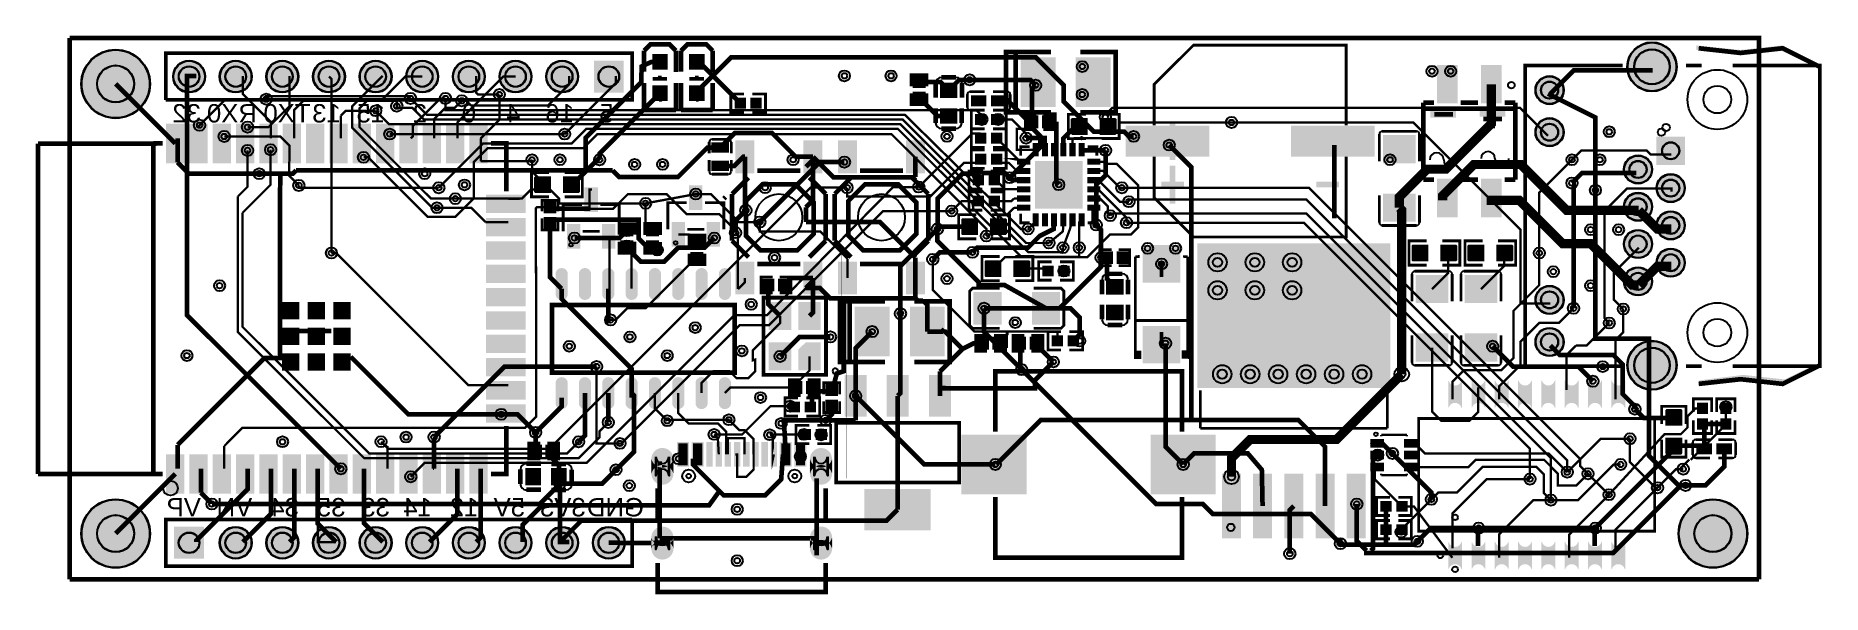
# Model space of a CAD drawing. Header units: millimetres. Extents: x 0.1 to 97.5, y -0.3 to 30.1.
import ezdxf

# ---------------------------------------------------------------- set-up
doc = ezdxf.new("R2010")
doc.units = ezdxf.units.MM
for name, color, linetype, true_color in [('BoardOutLine', 7, 'Continuous', 0xff00ff), ('BottomLayer', 7, 'Continuous', 0x0000ff), ('BottomSolderMaskLayer', 7, 'Continuous', 0xaa00ff), ('Document', 7, 'Continuous', 0xffffff), ('Hole', 7, 'Continuous', 0x222222), ('Multi-Layer', 7, 'Continuous', 0xc0c0c0), ('TopLayer', 7, 'Continuous', 0xff0000), ('TopPasteMaskLayer', 7, 'Continuous', 0x808080), ('TopSilkLayer', 7, 'Continuous', 0xffcc00), ('TopSolderMaskLayer', 7, 'Continuous', 0x800080)]:
    doc.layers.add(name, color=color, linetype=linetype, true_color=true_color)
doc.styles.get("Standard").update_dxf_attribs({"font": 'arial.ttf'})

msp = doc.modelspace()

# ---------------------------------------------------------------- texts
at = {"layer": 'BottomSilkLayer', "text_generation_flag": 2}
for s, p in [('32', (9.144, 25.4)), ('RX0', (12.192, 25.4)), ('TX0', (15.113, 25.4)), ('13', (16.764, 25.4)), ('15', (19.177, 25.4)), ('2', (21.463, 25.4)), ('0', (24.13, 25.4)), ('4', (26.543, 25.4)), ('16', (29.464, 25.4)), ('5', (31.623, 25.4)), ('VP', (9.144, 3.937)), ('VN', (11.938, 3.937)), ('34', (14.478, 3.937)), ('35', (17.018, 3.937)), ('33', (19.431, 3.937)), ('14', (21.717, 3.937)), ('12', (24.257, 3.937)), ('5V', (26.797, 3.937)), ('3V3', (30.099, 3.937)), ('GND', (33.274, 3.937))]:
    msp.add_text(s, height=1, dxfattribs=at).set_placement(p)

# ---------------------------------------------------------------- hatches: boundary and pattern name
at = {"layer": 'BottomSolderMaskLayer'}
for points in [[(2.625, 27.5, 1), (6.375, 27.5, 1)], [(86.833, 28.43, 1), (89.526, 28.43, 1)], [(7.625, 27.9, 1), (9.375, 27.9, 1)], [(10.165, 27.9, 1), (11.915, 27.9, 1)], [(12.705, 27.9, 1), (14.455, 27.9, 1)], [(15.245, 27.9, 1), (16.995, 27.9, 1)], [(17.785, 27.9, 1), (19.535, 27.9, 1)], [(20.325, 27.9, 1), (22.075, 27.9, 1)], [(22.865, 27.9, 1), (24.615, 27.9, 1)], [(25.405, 27.9, 1), (27.155, 27.9, 1)], [(27.945, 27.9, 1), (29.695, 27.9, 1)], [(32.173, 27.025), (30.547, 27.025), (30.547, 28.776), (32.173, 28.776)], [(81.826, 27.161, 1), (83.375, 27.161, 1)], [(81.826, 24.869, 1), (83.375, 24.869, 1)], [(89.974, 24.631), (89.974, 23.081), (88.425, 23.081), (88.425, 24.631)], [(86.644, 22.84, 1), (88.194, 22.84, 1)], [(88.425, 21.824, 1), (89.974, 21.824, 1)], [(86.644, 20.808, 1), (88.194, 20.808, 1)], [(88.425, 19.792, 1), (89.974, 19.792, 1)], [(86.644, 18.776, 1), (88.194, 18.776, 1)], [(88.425, 17.76, 1), (89.974, 17.76, 1)], [(86.644, 16.744, 1), (88.194, 16.744, 1)], [(81.826, 15.731, 1), (83.375, 15.731, 1)], [(81.826, 13.439, 1), (83.375, 13.439, 1)], [(86.833, 12.17, 1), (89.526, 12.17, 1)], [(34.905, 7.075, -0.785398), (33.655, 7.075), (33.655, 6.255, -0.785398), (34.905, 6.255)], [(43.546, 7.075, -0.785398), (42.295, 7.075), (42.295, 6.255, -0.785398), (43.546, 6.255)], [(2.625, 3, 1), (6.375, 3, 1)], [(89.625, 3, 1), (93.375, 3, 1)], [(7.687, 3.376), (9.313, 3.376), (9.313, 1.625), (7.687, 1.625)], [(10.165, 2.5, 1), (11.915, 2.5, 1)], [(12.705, 2.5, 1), (14.455, 2.5, 1)], [(15.245, 2.5, 1), (16.995, 2.5, 1)], [(17.785, 2.5, 1), (19.535, 2.5, 1)], [(20.325, 2.5, 1), (22.075, 2.5, 1)], [(22.865, 2.5, 1), (24.615, 2.5, 1)], [(25.405, 2.5, 1), (27.155, 2.5, 1)], [(27.945, 2.5, 1), (29.695, 2.5, 1)], [(30.485, 2.5, 1), (32.235, 2.5, 1)], [(34.905, 2.793, -0.785398), (33.655, 2.793), (33.655, 2.176, -0.785398), (34.905, 2.176)], [(43.546, 2.793, -0.785398), (42.295, 2.793), (42.295, 2.176, -0.785398), (43.546, 2.176)]]:
    msp.add_hatch(color=256, dxfattribs=at).paths.add_polyline_path(points)
at = {"layer": 'Document'}
for points in [[(96.7, 28.6), (97.25, 28.6), (95.3, 29.6), (93, 29.35), (90.6, 29.6), (90.6, 29.35), (93, 29.05), (95.25, 29.3)], [(34.199, 29.043), (34.199, 28.383), (34.046, 28.383), (34.046, 29.043)], [(36.208, 29.043), (36.208, 28.383), (36.055, 28.383), (36.055, 29.043)], [(33.874, 26.914), (34.534, 26.914), (34.534, 26.762), (33.874, 26.762)], [(34.251, 27.189), (34.251, 26.529), (34.098, 26.529), (34.098, 27.189)], [(35.883, 26.914), (36.543, 26.914), (36.543, 26.762), (35.883, 26.762)], [(36.26, 27.189), (36.26, 26.529), (36.107, 26.529), (36.107, 27.189)], [(79.311, 26.616), (79.692, 26.616), (79.692, 25.219), (79.311, 25.219)], [(61.917, 25.414), (61.917, 23.354), (62.226, 23.354), (62.226, 25.414)], [(76.1, 25.653), (76.1, 26.034), (77.497, 26.034), (77.497, 25.653)], [(78.791, 25.715), (78.791, 26.096), (80.188, 26.096), (80.188, 25.715)], [(61.453, 24.539), (61.453, 24.23), (62.689, 24.23), (62.689, 24.539)], [(71.135, 24.539), (71.135, 24.23), (69.899, 24.23), (69.899, 24.539)], [(61.558, 17.784), (61.356, 17.784), (61.356, 16.974), (61.558, 16.974)], [(62.143, 17.508), (60.793, 17.508), (60.793, 17.305), (62.143, 17.305)], [(61.569, 13.177), (61.367, 13.177), (61.367, 13.987), (61.569, 13.987)], [(96.855, 12.097), (97.405, 12.097), (95.455, 11.097), (93.155, 11.347), (90.755, 11.097), (90.755, 11.347), (93.155, 11.647), (95.405, 11.397)]]:
    msp.add_hatch(color=256, dxfattribs=at).paths.add_polyline_path(points)
at = {"layer": 'Multi-Layer'}
for points in [[(86.859, 28.43, 1), (89.5, 28.43, 1)], [(7.65, 27.9, 1), (9.35, 27.9, 1)], [(10.19, 27.9, 1), (11.89, 27.9, 1)], [(12.73, 27.9, 1), (14.43, 27.9, 1)], [(15.27, 27.9, 1), (16.97, 27.9, 1)], [(17.81, 27.9, 1), (19.51, 27.9, 1)], [(20.35, 27.9, 1), (22.05, 27.9, 1)], [(22.89, 27.9, 1), (24.59, 27.9, 1)], [(25.43, 27.9, 1), (27.13, 27.9, 1)], [(27.97, 27.9, 1), (29.67, 27.9, 1)], [(32.147, 27.05), (30.573, 27.05), (30.573, 28.75), (32.147, 28.75)], [(81.851, 27.161, 1), (83.35, 27.161, 1)], [(81.851, 24.869, 1), (83.35, 24.869, 1)], [(89.949, 24.605), (89.949, 23.107), (88.45, 23.107), (88.45, 24.605)], [(86.67, 22.84, 1), (88.168, 22.84, 1)], [(88.45, 21.824, 1), (89.949, 21.824, 1)], [(86.67, 20.808, 1), (88.168, 20.808, 1)], [(88.45, 19.792, 1), (89.949, 19.792, 1)], [(86.67, 18.776, 1), (88.168, 18.776, 1)], [(88.45, 17.76, 1), (89.949, 17.76, 1)], [(86.67, 16.744, 1), (88.168, 16.744, 1)], [(81.851, 15.731, 1), (83.35, 15.731, 1)], [(81.851, 13.439, 1), (83.35, 13.439, 1)], [(86.859, 12.17, 1), (89.5, 12.17, 1)], [(34.88, 7.065, -0.785398), (33.68, 7.065), (33.68, 6.265, -0.785398), (34.88, 6.265)], [(43.52, 7.065, -0.785398), (42.32, 7.065), (42.32, 6.265, -0.785398), (43.52, 6.265)], [(7.712, 3.35), (9.287, 3.35), (9.287, 1.65), (7.712, 1.65)], [(10.19, 2.5, 1), (11.89, 2.5, 1)], [(12.73, 2.5, 1), (14.43, 2.5, 1)], [(15.27, 2.5, 1), (16.97, 2.5, 1)], [(17.81, 2.5, 1), (19.51, 2.5, 1)], [(20.35, 2.5, 1), (22.05, 2.5, 1)], [(22.89, 2.5, 1), (24.59, 2.5, 1)], [(25.43, 2.5, 1), (27.13, 2.5, 1)], [(27.97, 2.5, 1), (29.67, 2.5, 1)], [(30.51, 2.5, 1), (32.21, 2.5, 1)], [(34.88, 2.785, -0.785398), (33.68, 2.785), (33.68, 2.185, -0.785398), (34.88, 2.185)], [(43.52, 2.785, -0.785398), (42.32, 2.785), (42.32, 2.185, -0.785398), (43.52, 2.185)]]:
    msp.add_hatch(color=256, dxfattribs=at).paths.add_polyline_path(points)
at = {"layer": 'TopLayer'}
for points in [[(33.749, 29.101), (34.549, 29.101), (34.549, 28.301), (33.749, 28.301)], [(35.758, 29.101), (36.558, 29.101), (36.558, 28.301), (35.758, 28.301)], [(53.846, 28.896), (55.646, 28.896), (55.646, 26.296), (53.846, 26.296)], [(56.848, 28.896), (58.648, 28.896), (58.648, 26.296), (56.848, 26.296)], [(77.582, 28.484), (77.582, 26.484), (76.482, 26.484), (76.482, 28.484)], [(79.982, 28.484), (79.982, 26.484), (78.882, 26.484), (78.882, 28.484)], [(33.749, 27.399), (34.549, 27.399), (34.549, 26.599), (33.749, 26.599)], [(35.758, 27.399), (36.558, 27.399), (36.558, 26.599), (35.758, 26.599)], [(48.585, 27.902), (48.585, 27.302), (47.935, 27.302), (47.935, 27.902)], [(50.324, 27.553), (50.324, 26.753), (49.424, 26.753), (49.424, 27.553)], [(38.802, 26.183), (38.802, 26.723), (38.237, 26.723), (38.237, 26.183)], [(39.102, 26.183), (39.102, 26.723), (39.668, 26.723), (39.668, 26.183)], [(48.585, 27.054), (48.585, 26.454), (47.935, 26.454), (47.935, 27.054)], [(51.906, 26.31), (51.906, 26.85), (51.116, 26.85), (51.116, 26.31)], [(52.206, 26.31), (52.206, 26.85), (52.996, 26.85), (52.996, 26.31)], [(7.273, 25.301), (8.223, 25.301), (8.223, 23.201), (7.273, 23.201)], [(8.543, 25.301), (9.493, 25.301), (9.493, 23.201), (8.543, 23.201)], [(9.813, 25.301), (10.763, 25.301), (10.763, 23.201), (9.813, 23.201)], [(11.083, 25.301), (12.033, 25.301), (12.033, 23.201), (11.083, 23.201)], [(12.353, 25.301), (13.303, 25.301), (13.303, 23.201), (12.353, 23.201)], [(13.623, 25.301), (14.573, 25.301), (14.573, 23.201), (13.623, 23.201)], [(14.893, 25.301), (15.843, 25.301), (15.843, 23.201), (14.893, 23.201)], [(16.163, 25.301), (17.113, 25.301), (17.113, 23.201), (16.163, 23.201)], [(17.433, 25.301), (18.383, 25.301), (18.383, 23.201), (17.433, 23.201)], [(18.703, 25.301), (19.653, 25.301), (19.653, 23.201), (18.703, 23.201)], [(19.973, 25.301), (20.923, 25.301), (20.923, 23.201), (19.973, 23.201)], [(21.243, 25.301), (22.193, 25.301), (22.193, 23.201), (21.243, 23.201)], [(22.513, 25.301), (23.463, 25.301), (23.463, 23.201), (22.513, 23.201)], [(23.783, 25.301), (24.733, 25.301), (24.733, 23.201), (23.783, 23.201)], [(50.324, 26.153), (50.324, 25.353), (49.424, 25.353), (49.424, 26.153)], [(51.906, 25.834), (51.906, 25.294), (51.341, 25.294), (51.341, 25.834)], [(52.206, 25.834), (52.206, 25.294), (52.772, 25.294), (52.772, 25.834)], [(54.726, 25.112), (54.126, 25.112), (54.126, 25.762), (54.726, 25.762)], [(55.574, 25.112), (54.974, 25.112), (54.974, 25.762), (55.574, 25.762)], [(57.421, 25.615), (57.421, 24.751), (56.615, 24.751), (56.615, 25.615)], [(58.121, 25.615), (58.121, 24.751), (58.928, 24.751), (58.928, 25.615)], [(38.276, 22.68), (38.276, 24.38), (39.276, 24.38), (39.276, 22.68)], [(41.976, 22.68), (41.976, 24.38), (42.976, 24.38), (42.976, 22.68)], [(43.864, 22.68), (43.864, 24.38), (44.864, 24.38), (44.864, 22.68)], [(47.564, 22.68), (47.564, 24.38), (48.564, 24.38), (48.564, 22.68)], [(51.906, 24.278), (51.906, 24.818), (51.341, 24.818), (51.341, 24.278)], [(52.206, 24.278), (52.206, 24.818), (52.772, 24.818), (52.772, 24.278)], [(59.544, 25.209), (64.044, 25.209), (64.044, 23.559), (59.544, 23.559)], [(68.544, 25.209), (73.044, 25.209), (73.044, 23.559), (68.544, 23.559)], [(75.286, 23.202), (73.558, 23.202), (73.558, 24.687), (75.286, 24.687)], [(37.028, 23.782), (37.028, 24.282), (37.828, 24.282), (37.828, 23.782)], [(51.906, 23.135), (51.906, 23.675), (51.341, 23.675), (51.341, 23.135)], [(52.206, 23.135), (52.206, 23.675), (52.772, 23.675), (52.772, 23.135)], [(53.626, 23.398), (53.626, 23.118), (54.291, 23.118), (54.291, 23.398)], [(54.756, 24.248), (54.756, 23.583), (54.476, 23.583), (54.476, 24.248)], [(55.256, 24.248), (55.256, 23.583), (54.976, 23.583), (54.976, 24.248)], [(55.756, 24.248), (55.756, 23.583), (55.476, 23.583), (55.476, 24.248)], [(56.256, 24.248), (56.256, 23.583), (55.976, 23.583), (55.976, 24.248)], [(56.756, 24.248), (56.756, 23.583), (56.476, 23.583), (56.476, 24.248)], [(57.256, 24.248), (57.256, 23.583), (56.976, 23.583), (56.976, 24.248)], [(57.441, 23.398), (57.441, 23.118), (58.106, 23.118), (58.106, 23.398)], [(28.188, 22.44), (28.188, 21.576), (27.382, 21.576), (27.382, 22.44)], [(28.888, 22.44), (28.888, 21.576), (29.695, 21.576), (29.695, 22.44)], [(37.028, 22.782), (37.028, 23.282), (37.828, 23.282), (37.828, 22.782)], [(51.779, 21.992), (51.779, 22.532), (51.214, 22.532), (51.214, 21.992)], [(52.079, 21.992), (52.079, 22.532), (52.645, 22.532), (52.645, 21.992)], [(53.626, 22.898), (53.626, 22.618), (54.291, 22.618), (54.291, 22.898)], [(53.626, 22.398), (53.626, 22.118), (54.291, 22.118), (54.291, 22.398)], [(57.141, 20.733), (54.591, 20.733), (54.591, 23.283), (57.141, 23.283)], [(57.441, 22.898), (57.441, 22.618), (58.106, 22.618), (58.106, 22.898)], [(57.441, 22.398), (57.441, 22.118), (58.106, 22.118), (58.106, 22.398)], [(24.703, 21.441), (26.803, 21.441), (26.803, 20.491), (24.703, 20.491)], [(30.75, 21.825), (30.75, 20.575), (30.05, 20.575), (30.05, 21.825)], [(36.45, 21.925), (36.45, 20.675), (35.75, 20.675), (35.75, 21.925)], [(53.626, 21.898), (53.626, 21.618), (54.291, 21.618), (54.291, 21.898)], [(57.441, 21.898), (57.441, 21.618), (58.106, 21.618), (58.106, 21.898)], [(75.286, 21.502), (73.558, 21.502), (73.558, 20.017), (75.286, 20.017)], [(77.582, 22.284), (77.582, 20.284), (76.482, 20.284), (76.482, 22.284)], [(79.982, 22.284), (79.982, 20.284), (78.882, 20.284), (78.882, 22.284)], [(27.832, 20.481), (27.832, 21.081), (28.482, 21.081), (28.482, 20.481)], [(51.779, 20.849), (51.779, 21.389), (51.214, 21.389), (51.214, 20.849)], [(52.079, 20.849), (52.079, 21.389), (52.645, 21.389), (52.645, 20.849)], [(53.626, 21.398), (53.626, 21.118), (54.291, 21.118), (54.291, 21.398)], [(53.626, 20.898), (53.626, 20.618), (54.291, 20.618), (54.291, 20.898)], [(57.441, 21.398), (57.441, 21.118), (58.106, 21.118), (58.106, 21.398)], [(57.441, 20.898), (57.441, 20.618), (58.106, 20.618), (58.106, 20.898)], [(24.703, 20.171), (26.803, 20.171), (26.803, 19.221), (24.703, 19.221)], [(27.832, 19.633), (27.832, 20.233), (28.482, 20.233), (28.482, 19.633)], [(29.8, 19.825), (29.8, 18.575), (29.1, 18.575), (29.1, 19.825)], [(31.7, 19.825), (31.7, 18.575), (31, 18.575), (31, 19.825)], [(32.023, 19.211), (32.023, 19.811), (32.673, 19.811), (32.673, 19.211)], [(34.07, 19.811), (34.07, 19.211), (33.42, 19.211), (33.42, 19.811)], [(35.5, 19.925), (35.5, 18.675), (34.8, 18.675), (34.8, 19.925)], [(37.4, 19.925), (37.4, 18.675), (36.7, 18.675), (36.7, 19.925)], [(51.452, 19.29), (51.452, 20.154), (50.646, 20.154), (50.646, 19.29)], [(52.152, 19.29), (52.152, 20.154), (52.959, 20.154), (52.959, 19.29)], [(54.756, 19.768), (54.756, 20.433), (54.476, 20.433), (54.476, 19.768)], [(55.256, 19.768), (55.256, 20.433), (54.976, 20.433), (54.976, 19.768)], [(55.756, 19.768), (55.756, 20.433), (55.476, 20.433), (55.476, 19.768)], [(56.256, 19.768), (56.256, 20.433), (55.976, 20.433), (55.976, 19.768)], [(56.756, 19.768), (56.756, 20.433), (56.476, 20.433), (56.476, 19.768)], [(57.256, 19.768), (57.256, 20.433), (56.976, 20.433), (56.976, 19.768)], [(24.703, 18.901), (26.803, 18.901), (26.803, 17.951), (24.703, 17.951)], [(32.023, 18.363), (32.023, 18.963), (32.673, 18.963), (32.673, 18.363)], [(34.07, 18.963), (34.07, 18.363), (33.42, 18.363), (33.42, 18.963)], [(36.483, 19.176), (36.483, 18.576), (35.833, 18.576), (35.833, 19.176)], [(62.468, 18.694), (62.468, 16.694), (60.468, 16.694), (60.468, 18.694)], [(63.455, 18.787), (73.886, 18.787), (73.886, 10.957), (63.455, 10.957)], [(75.977, 18.72), (75.977, 17.856), (75.171, 17.856), (75.171, 18.72)], [(76.677, 18.72), (76.677, 17.856), (77.484, 17.856), (77.484, 18.72)], [(79.025, 18.72), (79.025, 17.856), (78.219, 17.856), (78.219, 18.72)], [(79.725, 18.72), (79.725, 17.856), (80.532, 17.856), (80.532, 18.72)], [(24.703, 17.631), (26.803, 17.631), (26.803, 16.681), (24.703, 16.681)], [(36.483, 18.328), (36.483, 17.728), (35.833, 17.728), (35.833, 18.328)], [(38.276, 16.08), (38.276, 17.78), (39.276, 17.78), (39.276, 16.08)], [(41.976, 16.08), (41.976, 17.78), (42.976, 17.78), (42.976, 16.08)], [(43.864, 16.08), (43.864, 17.78), (44.864, 17.78), (44.864, 16.08)], [(47.564, 16.08), (47.564, 17.78), (48.564, 17.78), (48.564, 16.08)], [(52.722, 17.004), (52.722, 17.868), (51.916, 17.868), (51.916, 17.004)], [(53.422, 17.004), (53.422, 17.868), (54.229, 17.868), (54.229, 17.004)], [(55.566, 17.579), (55.566, 17.039), (55.001, 17.039), (55.001, 17.579)], [(55.866, 17.579), (55.866, 17.039), (56.432, 17.039), (56.432, 17.579)], [(58.204, 18.359), (58.804, 18.359), (58.804, 17.709), (58.204, 17.709)], [(59.052, 18.359), (59.652, 18.359), (59.652, 17.709), (59.052, 17.709)], [(29.092, 15.998, -0.785398), (28.492, 15.998), (28.492, 17.198, -0.785398), (29.092, 17.198)], [(30.362, 15.998, -0.785398), (29.762, 15.998), (29.762, 17.198, -0.785398), (30.362, 17.198)], [(31.632, 15.998, -0.785398), (31.032, 15.998), (31.032, 17.198, -0.785398), (31.632, 17.198)], [(32.902, 15.998, -0.785398), (32.302, 15.998), (32.302, 17.198, -0.785398), (32.902, 17.198)], [(34.172, 15.998, -0.785398), (33.572, 15.998), (33.572, 17.198, -0.785398), (34.172, 17.198)], [(35.442, 15.998, -0.785398), (34.842, 15.998), (34.842, 17.198, -0.785398), (35.442, 17.198)], [(36.712, 15.998, -0.785398), (36.112, 15.998), (36.112, 17.198, -0.785398), (36.712, 17.198)], [(37.982, 15.998, -0.785398), (37.382, 15.998), (37.382, 17.198, -0.785398), (37.982, 17.198)], [(39.752, 16.872), (40.352, 16.872), (40.352, 16.222), (39.752, 16.222)], [(40.6, 16.872), (41.2, 16.872), (41.2, 16.222), (40.6, 16.222)], [(59.378, 16.848), (59.378, 16.048), (58.478, 16.048), (58.478, 16.848)], [(77.064, 15.582), (75.336, 15.582), (75.336, 17.067), (77.064, 17.067)], [(79.731, 15.582), (78.003, 15.582), (78.003, 17.067), (79.731, 17.067)], [(14.479, 14.701), (13.579, 14.701), (13.579, 15.601), (14.479, 15.601)], [(15.879, 14.701), (14.979, 14.701), (14.979, 15.601), (15.879, 15.601)], [(17.279, 14.701), (16.379, 14.701), (16.379, 15.601), (17.279, 15.601)], [(24.703, 16.361), (26.803, 16.361), (26.803, 15.411), (24.703, 15.411)], [(52.73, 16.141), (52.73, 14.413), (51.245, 14.413), (51.245, 16.141)], [(54.43, 16.141), (54.43, 14.413), (55.915, 14.413), (55.915, 16.141)], [(24.703, 15.091), (26.803, 15.091), (26.803, 14.141), (24.703, 14.141)], [(40.117, 14.153), (40.117, 15.553), (41.267, 15.553), (41.267, 14.153)], [(41.717, 14.153), (41.717, 15.553), (42.867, 15.553), (42.867, 14.153)], [(44.806, 15.307), (46.606, 15.307), (46.606, 12.707), (44.806, 12.707)], [(47.808, 15.307), (49.608, 15.307), (49.608, 12.707), (47.808, 12.707)], [(59.378, 15.448), (59.378, 14.648), (58.478, 14.648), (58.478, 15.448)], [(14.479, 13.301), (13.579, 13.301), (13.579, 14.201), (14.479, 14.201)], [(15.879, 13.301), (14.979, 13.301), (14.979, 14.201), (15.879, 14.201)], [(17.279, 13.301), (16.379, 13.301), (16.379, 14.201), (17.279, 14.201)], [(24.703, 13.821), (26.803, 13.821), (26.803, 12.871), (24.703, 12.871)], [(52.036, 13.047), (51.436, 13.047), (51.436, 13.697), (52.036, 13.697)], [(52.884, 13.047), (52.284, 13.047), (52.284, 13.697), (52.884, 13.697)], [(54.068, 13.047), (53.468, 13.047), (53.468, 13.697), (54.068, 13.697)], [(54.916, 13.047), (54.316, 13.047), (54.316, 13.697), (54.916, 13.697)], [(56.074, 13.769), (56.074, 13.229), (55.509, 13.229), (55.509, 13.769)], [(56.374, 13.769), (56.374, 13.229), (56.94, 13.229), (56.94, 13.769)], [(62.468, 14.294), (62.468, 12.294), (60.468, 12.294), (60.468, 14.294)], [(77.064, 13.882), (75.336, 13.882), (75.336, 12.397), (77.064, 12.397)], [(79.731, 13.882), (78.003, 13.882), (78.003, 12.397), (79.731, 12.397)], [(14.479, 11.901), (13.579, 11.901), (13.579, 12.801), (14.479, 12.801)], [(15.879, 11.901), (14.979, 11.901), (14.979, 12.801), (15.879, 12.801)], [(17.279, 11.901), (16.379, 11.901), (16.379, 12.801), (17.279, 12.801)], [(40.117, 11.953), (40.117, 13.353), (41.267, 13.353), (41.267, 11.953)], [(41.717, 11.953), (41.717, 12.991), (42.096, 13.353), (42.867, 13.353), (42.867, 11.953)], [(24.703, 12.551), (26.803, 12.551), (26.803, 11.601), (24.703, 11.601)], [(24.703, 11.281), (26.803, 11.281), (26.803, 10.331), (24.703, 10.331)], [(29.092, 10.054, -0.785398), (28.492, 10.054), (28.492, 11.254, -0.785398), (29.092, 11.254)], [(30.362, 10.054, -0.785398), (29.762, 10.054), (29.762, 11.254, -0.785398), (30.362, 11.254)], [(31.632, 10.054, -0.785398), (31.032, 10.054), (31.032, 11.254, -0.785398), (31.632, 11.254)], [(32.902, 10.054, -0.785398), (32.302, 10.054), (32.302, 11.254, -0.785398), (32.902, 11.254)], [(34.172, 10.054, -0.785398), (33.572, 10.054), (33.572, 11.254, -0.785398), (34.172, 11.254)], [(35.442, 10.054, -0.785398), (34.842, 10.054), (34.842, 11.254, -0.785398), (35.442, 11.254)], [(36.712, 10.054, -0.785398), (36.112, 10.054), (36.112, 11.254, -0.785398), (36.712, 11.254)], [(37.982, 10.054, -0.785398), (37.382, 10.054), (37.382, 11.254, -0.785398), (37.982, 11.254)], [(41.876, 10.634), (41.276, 10.634), (41.276, 11.284), (41.876, 11.284)], [(42.724, 10.634), (42.124, 10.634), (42.124, 11.284), (42.724, 11.284)], [(43.825, 11.124), (43.825, 10.524), (43.175, 10.524), (43.175, 11.124)], [(45.351, 9.422), (44.258, 9.422), (44.258, 11.581), (45.351, 11.581)], [(47.637, 9.422), (46.544, 9.422), (46.544, 11.581), (47.637, 11.581)], [(49.948, 9.422), (48.856, 9.422), (48.856, 11.581), (49.948, 11.581)], [(77.805, 11.34, -0.785398), (77.105, 11.34), (77.105, 9.85, -0.785398), (77.805, 9.85)], [(79.075, 11.34, -0.785398), (78.375, 11.34), (78.375, 9.85, -0.785398), (79.075, 9.85)], [(80.345, 11.34, -0.785398), (79.645, 11.34), (79.645, 9.85, -0.785398), (80.345, 9.85)], [(81.615, 11.34, -0.785398), (80.915, 11.34), (80.915, 9.85, -0.785398), (81.615, 9.85)], [(82.885, 11.34, -0.785398), (82.185, 11.34), (82.185, 9.85, -0.785398), (82.885, 9.85)], [(84.155, 11.34, -0.785398), (83.455, 11.34), (83.455, 9.85, -0.785398), (84.155, 9.85)], [(85.425, 11.34, -0.785398), (84.725, 11.34), (84.725, 9.85, -0.785398), (85.425, 9.85)], [(86.695, 11.34, -0.785398), (85.995, 11.34), (85.995, 9.85, -0.785398), (86.695, 9.85)], [(24.703, 10.011), (26.803, 10.011), (26.803, 9.061), (24.703, 9.061)], [(41.75, 9.63), (41.75, 10.17), (41.184, 10.17), (41.184, 9.63)], [(42.05, 9.63), (42.05, 10.17), (42.616, 10.17), (42.616, 9.63)], [(43.825, 10.276), (43.825, 9.676), (43.175, 9.676), (43.175, 10.276)], [(91.202, 9.548), (90.662, 9.548), (90.662, 10.114), (91.202, 10.114)], [(91.932, 9.548), (92.472, 9.548), (92.472, 10.114), (91.932, 10.114)], [(89.803, 8.896), (88.939, 8.896), (88.939, 9.702), (89.803, 9.702)], [(91.202, 9.248), (90.662, 9.248), (90.662, 8.682), (91.202, 8.682)], [(91.932, 9.248), (92.472, 9.248), (92.472, 8.682), (91.932, 8.682)], [(27.089, 7.818), (27.689, 7.818), (27.689, 7.168), (27.089, 7.168)], [(27.937, 7.818), (28.537, 7.818), (28.537, 7.168), (27.937, 7.168)], [(35.1, 7.965), (35.4, 7.965), (35.4, 6.665), (35.1, 6.665)], [(35.4, 7.965), (35.7, 7.965), (35.7, 6.665), (35.4, 6.665)], [(35.9, 7.965), (36.2, 7.965), (36.2, 6.665), (35.9, 6.665)], [(36.2, 7.965), (36.5, 7.965), (36.5, 6.665), (36.2, 6.665)], [(36.7, 7.965), (37, 7.965), (37, 6.665), (36.7, 6.665)], [(37.2, 7.965), (37.5, 7.965), (37.5, 6.665), (37.2, 6.665)], [(37.7, 7.965), (38, 7.965), (38, 6.665), (37.7, 6.665)], [(38.2, 7.965), (38.5, 7.965), (38.5, 6.665), (38.2, 6.665)], [(38.7, 7.965), (39, 7.965), (39, 6.665), (38.7, 6.665)], [(39.2, 7.965), (39.5, 7.965), (39.5, 6.665), (39.2, 6.665)], [(39.7, 7.965), (40, 7.965), (40, 6.665), (39.7, 6.665)], [(40.2, 7.965), (40.5, 7.965), (40.5, 6.665), (40.2, 6.665)], [(40.7, 7.965), (41, 7.965), (41, 6.665), (40.7, 6.665)], [(41, 7.965), (41.3, 7.965), (41.3, 6.665), (41, 6.665)], [(41.5, 7.965), (41.8, 7.965), (41.8, 6.665), (41.5, 6.665)], [(42.35, 8.13), (42.35, 8.67), (41.784, 8.67), (41.784, 8.13)], [(41.8, 7.965), (42.1, 7.965), (42.1, 6.665), (41.8, 6.665)], [(42.65, 8.13), (42.65, 8.67), (43.216, 8.67), (43.216, 8.13)], [(50.594, 8.368), (54.094, 8.368), (54.094, 5.168), (50.594, 5.168)], [(60.894, 8.368), (64.394, 8.368), (64.394, 5.168), (60.894, 5.168)], [(72.861, 8.136), (73.561, 8.136), (73.561, 7.716), (72.861, 7.716)], [(74.701, 8.136), (75.401, 8.136), (75.401, 7.716), (74.701, 7.716)], [(89.803, 8.196), (88.939, 8.196), (88.939, 7.389), (89.803, 7.389)], [(91.417, 7.89), (91.417, 7.35), (90.627, 7.35), (90.627, 7.89)], [(91.717, 7.89), (91.717, 7.35), (92.507, 7.35), (92.507, 7.89)], [(7.273, 7.301), (8.223, 7.301), (8.223, 5.201), (7.273, 5.201)], [(8.543, 7.301), (9.493, 7.301), (9.493, 5.201), (8.543, 5.201)], [(9.813, 7.301), (10.763, 7.301), (10.763, 5.201), (9.813, 5.201)], [(11.083, 7.301), (12.033, 7.301), (12.033, 5.201), (11.083, 5.201)], [(12.353, 7.301), (13.303, 7.301), (13.303, 5.201), (12.353, 5.201)], [(13.623, 7.301), (14.573, 7.301), (14.573, 5.201), (13.623, 5.201)], [(14.893, 7.301), (15.843, 7.301), (15.843, 5.201), (14.893, 5.201)], [(16.163, 7.301), (17.113, 7.301), (17.113, 5.201), (16.163, 5.201)], [(17.433, 7.301), (18.383, 7.301), (18.383, 5.201), (17.433, 5.201)], [(18.703, 7.301), (19.653, 7.301), (19.653, 5.201), (18.703, 5.201)], [(19.973, 7.301), (20.923, 7.301), (20.923, 5.201), (19.973, 5.201)], [(21.243, 7.301), (22.193, 7.301), (22.193, 5.201), (21.243, 5.201)], [(22.513, 7.301), (23.463, 7.301), (23.463, 5.201), (22.513, 5.201)], [(23.783, 7.301), (24.733, 7.301), (24.733, 5.201), (23.783, 5.201)], [(72.861, 7.486), (73.561, 7.486), (73.561, 7.066), (72.861, 7.066)], [(72.861, 6.836), (73.561, 6.836), (73.561, 6.416), (72.861, 6.416)], [(74.701, 7.486), (75.401, 7.486), (75.401, 7.066), (74.701, 7.066)], [(74.701, 6.836), (75.401, 6.836), (75.401, 6.416), (74.701, 6.416)], [(27.64, 5.646), (26.84, 5.646), (26.84, 6.546), (27.64, 6.546)], [(29.04, 5.646), (28.24, 5.646), (28.24, 6.546), (29.04, 6.546)], [(65.78, 6.185), (64.76, 6.185), (64.76, 2.826), (65.78, 2.826)], [(67.48, 6.185), (66.46, 6.185), (66.46, 2.826), (67.48, 2.826)], [(69.18, 6.185), (68.16, 6.185), (68.16, 2.826), (69.18, 2.826)], [(70.88, 6.185), (69.86, 6.185), (69.86, 2.826), (70.88, 2.826)], [(72.58, 6.185), (71.56, 6.185), (71.56, 2.826), (72.58, 2.826)], [(48.843, 3.224), (45.338, 3.224), (45.338, 5.383), (48.843, 5.383)], [(73.981, 4.212), (73.981, 4.752), (73.416, 4.752), (73.416, 4.212)], [(74.281, 4.212), (74.281, 4.752), (74.847, 4.752), (74.847, 4.212)], [(73.981, 2.942), (73.981, 3.482), (73.416, 3.482), (73.416, 2.942)], [(74.281, 2.942), (74.281, 3.482), (74.847, 3.482), (74.847, 2.942)], [(77.805, 2.55, -0.785398), (77.105, 2.55), (77.105, 1.06, -0.785398), (77.805, 1.06)], [(79.075, 2.55, -0.785398), (78.375, 2.55), (78.375, 1.06, -0.785398), (79.075, 1.06)], [(80.345, 2.55, -0.785398), (79.645, 2.55), (79.645, 1.06, -0.785398), (80.345, 1.06)], [(81.615, 2.55, -0.785398), (80.915, 2.55), (80.915, 1.06, -0.785398), (81.615, 1.06)], [(82.885, 2.55, -0.785398), (82.185, 2.55), (82.185, 1.06, -0.785398), (82.885, 1.06)], [(84.155, 2.55, -0.785398), (83.455, 2.55), (83.455, 1.06, -0.785398), (84.155, 1.06)], [(85.425, 2.55, -0.785398), (84.725, 2.55), (84.725, 1.06, -0.785398), (85.425, 1.06)], [(86.695, 2.55, -0.785398), (85.995, 2.55), (85.995, 1.06, -0.785398), (86.695, 1.06)]]:
    msp.add_hatch(color=256, dxfattribs=at).paths.add_polyline_path(points)
at = {"layer": 'TopPasteMaskLayer'}
for points in [[(33.749, 29.101), (34.549, 29.101), (34.549, 28.301), (33.749, 28.301)], [(35.758, 29.101), (36.558, 29.101), (36.558, 28.301), (35.758, 28.301)], [(53.846, 28.896), (55.646, 28.896), (55.646, 26.296), (53.846, 26.296)], [(56.848, 28.896), (58.648, 28.896), (58.648, 26.296), (56.848, 26.296)], [(77.582, 28.484), (77.582, 26.484), (76.482, 26.484), (76.482, 28.484)], [(79.982, 28.484), (79.982, 26.484), (78.882, 26.484), (78.882, 28.484)], [(33.749, 27.399), (34.549, 27.399), (34.549, 26.599), (33.749, 26.599)], [(35.758, 27.399), (36.558, 27.399), (36.558, 26.599), (35.758, 26.599)], [(48.585, 27.902), (48.585, 27.302), (47.935, 27.302), (47.935, 27.902)], [(50.324, 27.553), (50.324, 26.753), (49.424, 26.753), (49.424, 27.553)], [(38.817, 26.223), (38.817, 26.683), (38.777, 26.723), (38.277, 26.723), (38.237, 26.683), (38.237, 26.223), (38.277, 26.183), (38.777, 26.183)], [(39.087, 26.223), (39.087, 26.683), (39.127, 26.723), (39.628, 26.723), (39.668, 26.683), (39.668, 26.223), (39.628, 26.183), (39.127, 26.183)], [(48.585, 27.054), (48.585, 26.454), (47.935, 26.454), (47.935, 27.054)], [(51.876, 26.805), (51.876, 26.355), (51.806, 26.305), (51.326, 26.305), (51.276, 26.355), (51.276, 26.805), (51.326, 26.855), (51.806, 26.855)], [(52.836, 26.805), (52.836, 26.355), (52.786, 26.305), (52.306, 26.305), (52.236, 26.355), (52.236, 26.805), (52.306, 26.855), (52.786, 26.855)], [(7.273, 25.301), (8.223, 25.301), (8.223, 23.201), (7.273, 23.201)], [(8.543, 25.301), (9.493, 25.301), (9.493, 23.201), (8.543, 23.201)], [(9.813, 25.301), (10.763, 25.301), (10.763, 23.201), (9.813, 23.201)], [(11.083, 25.301), (12.033, 25.301), (12.033, 23.201), (11.083, 23.201)], [(12.353, 25.301), (13.303, 25.301), (13.303, 23.201), (12.353, 23.201)], [(13.623, 25.301), (14.573, 25.301), (14.573, 23.201), (13.623, 23.201)], [(14.893, 25.301), (15.843, 25.301), (15.843, 23.201), (14.893, 23.201)], [(16.163, 25.301), (17.113, 25.301), (17.113, 23.201), (16.163, 23.201)], [(17.433, 25.301), (18.383, 25.301), (18.383, 23.201), (17.433, 23.201)], [(18.703, 25.301), (19.653, 25.301), (19.653, 23.201), (18.703, 23.201)], [(19.973, 25.301), (20.923, 25.301), (20.923, 23.201), (19.973, 23.201)], [(21.243, 25.301), (22.193, 25.301), (22.193, 23.201), (21.243, 23.201)], [(22.513, 25.301), (23.463, 25.301), (23.463, 23.201), (22.513, 23.201)], [(23.783, 25.301), (24.733, 25.301), (24.733, 23.201), (23.783, 23.201)], [(50.324, 26.153), (50.324, 25.353), (49.424, 25.353), (49.424, 26.153)], [(51.921, 25.794), (51.921, 25.334), (51.881, 25.294), (51.381, 25.294), (51.341, 25.334), (51.341, 25.794), (51.381, 25.834), (51.881, 25.834)], [(52.191, 25.794), (52.191, 25.334), (52.231, 25.294), (52.732, 25.294), (52.772, 25.334), (52.772, 25.794), (52.732, 25.834), (52.231, 25.834)], [(54.726, 25.112), (54.126, 25.112), (54.126, 25.762), (54.726, 25.762)], [(55.574, 25.112), (54.974, 25.112), (54.974, 25.762), (55.574, 25.762)], [(56.576, 24.733), (57.376, 24.733), (57.426, 24.783), (57.426, 25.011), (57.056, 25.011), (57.056, 25.341), (57.426, 25.341), (57.426, 25.583), (57.376, 25.633), (56.576, 25.633), (56.526, 25.583), (56.526, 24.783)], [(58.126, 24.783), (58.126, 25.011), (58.506, 25.011), (58.506, 25.341), (58.126, 25.341), (58.126, 25.583), (58.176, 25.633), (58.966, 25.633), (59.016, 25.583), (59.016, 24.783), (58.966, 24.733), (58.176, 24.733)], [(38.276, 22.68), (38.276, 24.38), (39.276, 24.38), (39.276, 22.68)], [(41.976, 22.68), (41.976, 24.38), (42.976, 24.38), (42.976, 22.68)], [(43.864, 22.68), (43.864, 24.38), (44.864, 24.38), (44.864, 22.68)], [(47.564, 22.68), (47.564, 24.38), (48.564, 24.38), (48.564, 22.68)], [(51.921, 24.318), (51.921, 24.778), (51.881, 24.818), (51.381, 24.818), (51.341, 24.778), (51.341, 24.318), (51.381, 24.278), (51.881, 24.278)], [(52.191, 24.318), (52.191, 24.778), (52.231, 24.818), (52.732, 24.818), (52.772, 24.778), (52.772, 24.318), (52.732, 24.278), (52.231, 24.278)], [(59.544, 25.209), (64.044, 25.209), (64.044, 23.559), (59.544, 23.559)], [(68.544, 25.209), (73.044, 25.209), (73.044, 23.559), (68.544, 23.559)], [(75.186, 23.202), (74.816, 23.202), (74.716, 23.302), (74.716, 23.607), (74.616, 23.707), (74.228, 23.707), (74.128, 23.607), (74.128, 23.302), (74.028, 23.202), (73.658, 23.202), (73.558, 23.302), (73.558, 24.587), (73.658, 24.687), (75.186, 24.687), (75.286, 24.587), (75.286, 23.302)], [(37.028, 23.782), (37.028, 24.282), (37.828, 24.282), (37.828, 23.782)], [(51.921, 23.175), (51.921, 23.635), (51.881, 23.675), (51.381, 23.675), (51.341, 23.635), (51.341, 23.175), (51.381, 23.135), (51.881, 23.135)], [(52.191, 23.175), (52.191, 23.635), (52.231, 23.675), (52.732, 23.675), (52.772, 23.635), (52.772, 23.175), (52.732, 23.135), (52.231, 23.135)], [(53.626, 23.398), (53.626, 23.118), (54.291, 23.118), (54.291, 23.398)], [(54.756, 24.248), (54.756, 23.583), (54.476, 23.583), (54.476, 24.248)], [(55.256, 24.248), (55.256, 23.583), (54.976, 23.583), (54.976, 24.248)], [(55.756, 24.248), (55.756, 23.583), (55.476, 23.583), (55.476, 24.248)], [(56.256, 24.248), (56.256, 23.583), (55.976, 23.583), (55.976, 24.248)], [(56.756, 24.248), (56.756, 23.583), (56.476, 23.583), (56.476, 24.248)], [(57.256, 24.248), (57.256, 23.583), (56.976, 23.583), (56.976, 24.248)], [(57.441, 23.398), (57.441, 23.118), (58.106, 23.118), (58.106, 23.398)], [(27.343, 21.558), (28.143, 21.558), (28.193, 21.608), (28.193, 21.836), (27.823, 21.836), (27.823, 22.166), (28.193, 22.166), (28.193, 22.408), (28.143, 22.458), (27.343, 22.458), (27.293, 22.408), (27.293, 21.608)], [(28.893, 21.608), (28.893, 21.836), (29.273, 21.836), (29.273, 22.166), (28.893, 22.166), (28.893, 22.408), (28.943, 22.458), (29.733, 22.458), (29.783, 22.408), (29.783, 21.608), (29.733, 21.558), (28.943, 21.558)], [(37.028, 22.782), (37.028, 23.282), (37.828, 23.282), (37.828, 22.782)], [(51.794, 22.032), (51.794, 22.492), (51.754, 22.532), (51.254, 22.532), (51.214, 22.492), (51.214, 22.032), (51.254, 21.992), (51.754, 21.992)], [(52.064, 22.032), (52.064, 22.492), (52.104, 22.532), (52.605, 22.532), (52.645, 22.492), (52.645, 22.032), (52.605, 21.992), (52.104, 21.992)], [(53.626, 22.898), (53.626, 22.618), (54.291, 22.618), (54.291, 22.898)], [(53.626, 22.398), (53.626, 22.118), (54.291, 22.118), (54.291, 22.398)], [(56.886, 20.988), (54.846, 20.988), (54.846, 23.028), (56.886, 23.028)], [(57.441, 22.898), (57.441, 22.618), (58.106, 22.618), (58.106, 22.898)], [(57.441, 22.398), (57.441, 22.118), (58.106, 22.118), (58.106, 22.398)], [(24.703, 21.441), (26.803, 21.441), (26.803, 20.491), (24.703, 20.491)], [(30.75, 21.825), (30.75, 20.575), (30.05, 20.575), (30.05, 21.825)], [(36.45, 21.925), (36.45, 20.675), (35.75, 20.675), (35.75, 21.925)], [(53.626, 21.898), (53.626, 21.618), (54.291, 21.618), (54.291, 21.898)], [(57.441, 21.898), (57.441, 21.618), (58.106, 21.618), (58.106, 21.898)], [(75.186, 21.502), (74.816, 21.502), (74.716, 21.402), (74.716, 21.097), (74.616, 20.997), (74.228, 20.997), (74.128, 21.097), (74.128, 21.402), (74.028, 21.502), (73.658, 21.502), (73.558, 21.402), (73.558, 20.117), (73.658, 20.017), (75.186, 20.017), (75.286, 20.117), (75.286, 21.402)], [(77.582, 22.284), (77.582, 20.284), (76.482, 20.284), (76.482, 22.284)], [(79.982, 22.284), (79.982, 20.284), (78.882, 20.284), (78.882, 22.284)], [(27.832, 20.481), (27.832, 21.081), (28.482, 21.081), (28.482, 20.481)], [(51.794, 20.889), (51.794, 21.349), (51.754, 21.389), (51.254, 21.389), (51.214, 21.349), (51.214, 20.889), (51.254, 20.849), (51.754, 20.849)], [(52.064, 20.889), (52.064, 21.349), (52.104, 21.389), (52.605, 21.389), (52.645, 21.349), (52.645, 20.889), (52.605, 20.849), (52.104, 20.849)], [(53.626, 21.398), (53.626, 21.118), (54.291, 21.118), (54.291, 21.398)], [(53.626, 20.898), (53.626, 20.618), (54.291, 20.618), (54.291, 20.898)], [(57.441, 21.398), (57.441, 21.118), (58.106, 21.118), (58.106, 21.398)], [(57.441, 20.898), (57.441, 20.618), (58.106, 20.618), (58.106, 20.898)], [(24.703, 20.171), (26.803, 20.171), (26.803, 19.221), (24.703, 19.221)], [(27.832, 19.633), (27.832, 20.233), (28.482, 20.233), (28.482, 19.633)], [(29.8, 19.825), (29.8, 18.575), (29.1, 18.575), (29.1, 19.825)], [(31.7, 19.825), (31.7, 18.575), (31, 18.575), (31, 19.825)], [(32.023, 19.211), (32.023, 19.811), (32.673, 19.811), (32.673, 19.211)], [(34.07, 19.811), (34.07, 19.211), (33.42, 19.211), (33.42, 19.811)], [(35.5, 19.925), (35.5, 18.675), (34.8, 18.675), (34.8, 19.925)], [(37.4, 19.925), (37.4, 18.675), (36.7, 18.675), (36.7, 19.925)], [(51.447, 20.122), (51.447, 19.894), (51.067, 19.894), (51.067, 19.564), (51.447, 19.564), (51.447, 19.322), (51.397, 19.272), (50.607, 19.272), (50.557, 19.322), (50.557, 20.122), (50.607, 20.172), (51.397, 20.172)], [(52.997, 20.172), (52.197, 20.172), (52.147, 20.122), (52.147, 19.894), (52.517, 19.894), (52.517, 19.564), (52.147, 19.564), (52.147, 19.322), (52.197, 19.272), (52.997, 19.272), (53.047, 19.322), (53.047, 20.122)], [(54.756, 19.768), (54.756, 20.433), (54.476, 20.433), (54.476, 19.768)], [(55.256, 19.768), (55.256, 20.433), (54.976, 20.433), (54.976, 19.768)], [(55.756, 19.768), (55.756, 20.433), (55.476, 20.433), (55.476, 19.768)], [(56.256, 19.768), (56.256, 20.433), (55.976, 20.433), (55.976, 19.768)], [(56.756, 19.768), (56.756, 20.433), (56.476, 20.433), (56.476, 19.768)], [(57.256, 19.768), (57.256, 20.433), (56.976, 20.433), (56.976, 19.768)], [(24.703, 18.901), (26.803, 18.901), (26.803, 17.951), (24.703, 17.951)], [(32.023, 18.363), (32.023, 18.963), (32.673, 18.963), (32.673, 18.363)], [(34.07, 18.963), (34.07, 18.363), (33.42, 18.363), (33.42, 18.963)], [(36.483, 19.176), (36.483, 18.576), (35.833, 18.576), (35.833, 19.176)], [(62.468, 18.694), (62.468, 16.694), (60.468, 16.694), (60.468, 18.694)], [(63.455, 18.787), (73.886, 18.787), (73.886, 10.957), (63.455, 10.957)], [(75.132, 17.838), (75.932, 17.838), (75.982, 17.888), (75.982, 18.116), (75.612, 18.116), (75.612, 18.446), (75.982, 18.446), (75.982, 18.688), (75.932, 18.738), (75.132, 18.738), (75.082, 18.688), (75.082, 17.888)], [(76.682, 17.888), (76.682, 18.116), (77.062, 18.116), (77.062, 18.446), (76.682, 18.446), (76.682, 18.688), (76.732, 18.738), (77.522, 18.738), (77.572, 18.688), (77.572, 17.888), (77.522, 17.838), (76.732, 17.838)], [(78.18, 17.838), (78.98, 17.838), (79.03, 17.888), (79.03, 18.116), (78.66, 18.116), (78.66, 18.446), (79.03, 18.446), (79.03, 18.688), (78.98, 18.738), (78.18, 18.738), (78.13, 18.688), (78.13, 17.888)], [(79.73, 17.888), (79.73, 18.116), (80.11, 18.116), (80.11, 18.446), (79.73, 18.446), (79.73, 18.688), (79.78, 18.738), (80.57, 18.738), (80.62, 18.688), (80.62, 17.888), (80.57, 17.838), (79.78, 17.838)], [(24.703, 17.631), (26.803, 17.631), (26.803, 16.681), (24.703, 16.681)], [(36.483, 18.328), (36.483, 17.728), (35.833, 17.728), (35.833, 18.328)], [(38.276, 16.08), (38.276, 17.78), (39.276, 17.78), (39.276, 16.08)], [(41.976, 16.08), (41.976, 17.78), (42.976, 17.78), (42.976, 16.08)], [(43.864, 16.08), (43.864, 17.78), (44.864, 17.78), (44.864, 16.08)], [(47.564, 16.08), (47.564, 17.78), (48.564, 17.78), (48.564, 16.08)], [(52.717, 17.836), (52.717, 17.608), (52.337, 17.608), (52.337, 17.278), (52.717, 17.278), (52.717, 17.036), (52.667, 16.986), (51.877, 16.986), (51.827, 17.036), (51.827, 17.836), (51.877, 17.886), (52.667, 17.886)], [(54.267, 17.886), (53.467, 17.886), (53.417, 17.836), (53.417, 17.608), (53.787, 17.608), (53.787, 17.278), (53.417, 17.278), (53.417, 17.036), (53.467, 16.986), (54.267, 16.986), (54.317, 17.036), (54.317, 17.836)], [(55.581, 17.539), (55.581, 17.079), (55.541, 17.039), (55.041, 17.039), (55.001, 17.079), (55.001, 17.539), (55.041, 17.579), (55.541, 17.579)], [(55.851, 17.539), (55.851, 17.079), (55.891, 17.039), (56.392, 17.039), (56.432, 17.079), (56.432, 17.539), (56.392, 17.579), (55.891, 17.579)], [(58.204, 18.359), (58.804, 18.359), (58.804, 17.709), (58.204, 17.709)], [(59.052, 18.359), (59.652, 18.359), (59.652, 17.709), (59.052, 17.709)], [(29.092, 15.998, -0.785398), (28.492, 15.998), (28.492, 17.198, -0.785398), (29.092, 17.198)], [(30.362, 15.998, -0.785398), (29.762, 15.998), (29.762, 17.198, -0.785398), (30.362, 17.198)], [(31.632, 15.998, -0.785398), (31.032, 15.998), (31.032, 17.198, -0.785398), (31.632, 17.198)], [(32.902, 15.998, -0.785398), (32.302, 15.998), (32.302, 17.198, -0.785398), (32.902, 17.198)], [(34.172, 15.998, -0.785398), (33.572, 15.998), (33.572, 17.198, -0.785398), (34.172, 17.198)], [(35.442, 15.998, -0.785398), (34.842, 15.998), (34.842, 17.198, -0.785398), (35.442, 17.198)], [(36.712, 15.998, -0.785398), (36.112, 15.998), (36.112, 17.198, -0.785398), (36.712, 17.198)], [(37.982, 15.998, -0.785398), (37.382, 15.998), (37.382, 17.198, -0.785398), (37.982, 17.198)], [(39.752, 16.872), (40.352, 16.872), (40.352, 16.222), (39.752, 16.222)], [(40.6, 16.872), (41.2, 16.872), (41.2, 16.222), (40.6, 16.222)], [(59.378, 16.848), (59.378, 16.048), (58.478, 16.048), (58.478, 16.848)], [(76.964, 15.582), (76.594, 15.582), (76.494, 15.682), (76.494, 15.987), (76.394, 16.087), (76.006, 16.087), (75.906, 15.987), (75.906, 15.682), (75.806, 15.582), (75.436, 15.582), (75.336, 15.682), (75.336, 16.967), (75.436, 17.067), (76.964, 17.067), (77.064, 16.967), (77.064, 15.682)], [(79.631, 15.582), (79.261, 15.582), (79.161, 15.682), (79.161, 15.987), (79.061, 16.087), (78.673, 16.087), (78.573, 15.987), (78.573, 15.682), (78.473, 15.582), (78.103, 15.582), (78.003, 15.682), (78.003, 16.967), (78.103, 17.067), (79.631, 17.067), (79.731, 16.967), (79.731, 15.682)], [(14.479, 14.701), (13.579, 14.701), (13.579, 15.601), (14.479, 15.601)], [(15.879, 14.701), (14.979, 14.701), (14.979, 15.601), (15.879, 15.601)], [(17.279, 14.701), (16.379, 14.701), (16.379, 15.601), (17.279, 15.601)], [(24.703, 16.361), (26.803, 16.361), (26.803, 15.411), (24.703, 15.411)], [(52.73, 16.041), (52.73, 15.671), (52.63, 15.571), (52.325, 15.571), (52.225, 15.471), (52.225, 15.083), (52.325, 14.983), (52.63, 14.983), (52.73, 14.883), (52.73, 14.513), (52.63, 14.413), (51.345, 14.413), (51.245, 14.513), (51.245, 16.041), (51.345, 16.141), (52.63, 16.141)], [(54.43, 16.041), (54.43, 15.671), (54.53, 15.571), (54.835, 15.571), (54.935, 15.471), (54.935, 15.083), (54.835, 14.983), (54.53, 14.983), (54.43, 14.883), (54.43, 14.513), (54.53, 14.413), (55.815, 14.413), (55.915, 14.513), (55.915, 16.041), (55.815, 16.141), (54.53, 16.141)], [(24.703, 15.091), (26.803, 15.091), (26.803, 14.141), (24.703, 14.141)], [(40.117, 14.153), (40.117, 15.553), (41.267, 15.553), (41.267, 14.153)], [(41.717, 14.153), (41.717, 15.553), (42.867, 15.553), (42.867, 14.153)], [(44.806, 15.307), (46.606, 15.307), (46.606, 12.707), (44.806, 12.707)], [(47.808, 15.307), (49.608, 15.307), (49.608, 12.707), (47.808, 12.707)], [(59.378, 15.448), (59.378, 14.648), (58.478, 14.648), (58.478, 15.448)], [(14.479, 13.301), (13.579, 13.301), (13.579, 14.201), (14.479, 14.201)], [(15.879, 13.301), (14.979, 13.301), (14.979, 14.201), (15.879, 14.201)], [(17.279, 13.301), (16.379, 13.301), (16.379, 14.201), (17.279, 14.201)], [(24.703, 13.821), (26.803, 13.821), (26.803, 12.871), (24.703, 12.871)], [(52.036, 13.047), (51.436, 13.047), (51.436, 13.697), (52.036, 13.697)], [(52.884, 13.047), (52.284, 13.047), (52.284, 13.697), (52.884, 13.697)], [(54.068, 13.047), (53.468, 13.047), (53.468, 13.697), (54.068, 13.697)], [(54.916, 13.047), (54.316, 13.047), (54.316, 13.697), (54.916, 13.697)], [(56.089, 13.729), (56.089, 13.269), (56.049, 13.229), (55.549, 13.229), (55.509, 13.269), (55.509, 13.729), (55.549, 13.769), (56.049, 13.769)], [(56.359, 13.729), (56.359, 13.269), (56.399, 13.229), (56.9, 13.229), (56.94, 13.269), (56.94, 13.729), (56.9, 13.769), (56.399, 13.769)], [(62.468, 14.294), (62.468, 12.294), (60.468, 12.294), (60.468, 14.294)], [(76.964, 13.882), (76.594, 13.882), (76.494, 13.782), (76.494, 13.477), (76.394, 13.377), (76.006, 13.377), (75.906, 13.477), (75.906, 13.782), (75.806, 13.882), (75.436, 13.882), (75.336, 13.782), (75.336, 12.497), (75.436, 12.397), (76.964, 12.397), (77.064, 12.497), (77.064, 13.782)], [(79.631, 13.882), (79.261, 13.882), (79.161, 13.782), (79.161, 13.477), (79.061, 13.377), (78.673, 13.377), (78.573, 13.477), (78.573, 13.782), (78.473, 13.882), (78.103, 13.882), (78.003, 13.782), (78.003, 12.497), (78.103, 12.397), (79.631, 12.397), (79.731, 12.497), (79.731, 13.782)], [(14.479, 11.901), (13.579, 11.901), (13.579, 12.801), (14.479, 12.801)], [(15.879, 11.901), (14.979, 11.901), (14.979, 12.801), (15.879, 12.801)], [(17.279, 11.901), (16.379, 11.901), (16.379, 12.801), (17.279, 12.801)], [(40.117, 11.953), (40.117, 13.353), (41.267, 13.353), (41.267, 11.953)], [(41.717, 11.953), (41.717, 12.991), (42.096, 13.353), (42.867, 13.353), (42.867, 11.953)], [(24.703, 12.551), (26.803, 12.551), (26.803, 11.601), (24.703, 11.601)], [(24.703, 11.281), (26.803, 11.281), (26.803, 10.331), (24.703, 10.331)], [(29.092, 10.054, -0.785398), (28.492, 10.054), (28.492, 11.254, -0.785398), (29.092, 11.254)], [(30.362, 10.054, -0.785398), (29.762, 10.054), (29.762, 11.254, -0.785398), (30.362, 11.254)], [(31.632, 10.054, -0.785398), (31.032, 10.054), (31.032, 11.254, -0.785398), (31.632, 11.254)], [(32.902, 10.054, -0.785398), (32.302, 10.054), (32.302, 11.254, -0.785398), (32.902, 11.254)], [(34.172, 10.054, -0.785398), (33.572, 10.054), (33.572, 11.254, -0.785398), (34.172, 11.254)], [(35.442, 10.054, -0.785398), (34.842, 10.054), (34.842, 11.254, -0.785398), (35.442, 11.254)], [(36.712, 10.054, -0.785398), (36.112, 10.054), (36.112, 11.254, -0.785398), (36.712, 11.254)], [(37.982, 10.054, -0.785398), (37.382, 10.054), (37.382, 11.254, -0.785398), (37.982, 11.254)], [(41.876, 10.634), (41.276, 10.634), (41.276, 11.284), (41.876, 11.284)], [(42.724, 10.634), (42.124, 10.634), (42.124, 11.284), (42.724, 11.284)], [(43.825, 11.124), (43.825, 10.524), (43.175, 10.524), (43.175, 11.124)], [(45.351, 9.422), (44.258, 9.422), (44.258, 11.581), (45.351, 11.581)], [(47.637, 9.422), (46.544, 9.422), (46.544, 11.581), (47.637, 11.581)], [(49.948, 9.422), (48.856, 9.422), (48.856, 11.581), (49.948, 11.581)], [(77.805, 11.34, -0.785398), (77.105, 11.34), (77.105, 9.85, -0.785398), (77.805, 9.85)], [(79.075, 11.34, -0.785398), (78.375, 11.34), (78.375, 9.85, -0.785398), (79.075, 9.85)], [(80.345, 11.34, -0.785398), (79.645, 11.34), (79.645, 9.85, -0.785398), (80.345, 9.85)], [(81.615, 11.34, -0.785398), (80.915, 11.34), (80.915, 9.85, -0.785398), (81.615, 9.85)], [(82.885, 11.34, -0.785398), (82.185, 11.34), (82.185, 9.85, -0.785398), (82.885, 9.85)], [(84.155, 11.34, -0.785398), (83.455, 11.34), (83.455, 9.85, -0.785398), (84.155, 9.85)], [(85.425, 11.34, -0.785398), (84.725, 11.34), (84.725, 9.85, -0.785398), (85.425, 9.85)], [(86.695, 11.34, -0.785398), (85.995, 11.34), (85.995, 9.85, -0.785398), (86.695, 9.85)], [(24.703, 10.011), (26.803, 10.011), (26.803, 9.061), (24.703, 9.061)], [(41.765, 9.67), (41.765, 10.13), (41.725, 10.17), (41.224, 10.17), (41.184, 10.13), (41.184, 9.67), (41.224, 9.63), (41.725, 9.63)], [(42.035, 9.67), (42.035, 10.13), (42.075, 10.17), (42.576, 10.17), (42.616, 10.13), (42.616, 9.67), (42.576, 9.63), (42.075, 9.63)], [(43.825, 10.276), (43.825, 9.676), (43.175, 9.676), (43.175, 10.276)], [(88.921, 9.741), (88.921, 8.941), (88.971, 8.891), (89.199, 8.891), (89.199, 9.261), (89.529, 9.261), (89.529, 8.891), (89.771, 8.891), (89.821, 8.941), (89.821, 9.741), (89.771, 9.791), (88.971, 9.791)], [(91.162, 9.533), (90.702, 9.533), (90.662, 9.573), (90.662, 10.074), (90.702, 10.114), (91.162, 10.114), (91.202, 10.074), (91.202, 9.573)], [(91.972, 9.533), (92.432, 9.533), (92.472, 9.573), (92.472, 10.074), (92.432, 10.114), (91.972, 10.114), (91.932, 10.074), (91.932, 9.573)], [(91.162, 9.263), (90.702, 9.263), (90.662, 9.223), (90.662, 8.722), (90.702, 8.682), (91.162, 8.682), (91.202, 8.722), (91.202, 9.223)], [(91.972, 9.263), (92.432, 9.263), (92.472, 9.223), (92.472, 8.722), (92.432, 8.682), (91.972, 8.682), (91.932, 8.722), (91.932, 9.223)], [(27.089, 7.818), (27.689, 7.818), (27.689, 7.168), (27.089, 7.168)], [(27.937, 7.818), (28.537, 7.818), (28.537, 7.168), (27.937, 7.168)], [(35.15, 7.91), (35.65, 7.91), (35.65, 6.72), (35.15, 6.72)], [(35.95, 7.91), (36.45, 7.91), (36.45, 6.72), (35.95, 6.72)], [(36.7, 7.96), (37, 7.96), (37, 6.67), (36.7, 6.67)], [(37.2, 7.96), (37.5, 7.96), (37.5, 6.67), (37.2, 6.67)], [(37.7, 7.96), (38, 7.96), (38, 6.67), (37.7, 6.67)], [(38.2, 7.96), (38.5, 7.96), (38.5, 6.67), (38.2, 6.67)], [(38.7, 7.96), (39, 7.96), (39, 6.67), (38.7, 6.67)], [(39.2, 7.96), (39.5, 7.96), (39.5, 6.67), (39.2, 6.67)], [(39.7, 7.96), (40, 7.96), (40, 6.67), (39.7, 6.67)], [(40.2, 7.96), (40.5, 7.96), (40.5, 6.67), (40.2, 6.67)], [(40.75, 7.91), (41.25, 7.91), (41.25, 6.72), (40.75, 6.72)], [(41.55, 7.91), (42.05, 7.91), (42.05, 6.72), (41.55, 6.72)], [(42.365, 8.17), (42.365, 8.63), (42.325, 8.67), (41.824, 8.67), (41.784, 8.63), (41.784, 8.17), (41.824, 8.13), (42.325, 8.13)], [(42.635, 8.17), (42.635, 8.63), (42.675, 8.67), (43.176, 8.67), (43.216, 8.63), (43.216, 8.17), (43.176, 8.13), (42.675, 8.13)], [(50.594, 8.368), (54.094, 8.368), (54.094, 5.168), (50.594, 5.168)], [(60.894, 8.368), (64.394, 8.368), (64.394, 5.168), (60.894, 5.168)], [(72.861, 8.136), (73.561, 8.136), (73.561, 7.716), (72.861, 7.716)], [(74.701, 8.136), (75.401, 8.136), (75.401, 7.716), (74.701, 7.716)], [(88.971, 8.191), (89.199, 8.191), (89.199, 7.811), (89.529, 7.811), (89.529, 8.191), (89.771, 8.191), (89.821, 8.141), (89.821, 7.351), (89.771, 7.301), (88.971, 7.301), (88.921, 7.351), (88.921, 8.141)], [(90.787, 7.395), (90.787, 7.845), (90.837, 7.895), (91.317, 7.895), (91.387, 7.845), (91.387, 7.395), (91.317, 7.345), (90.837, 7.345)], [(91.747, 7.395), (91.747, 7.845), (91.817, 7.895), (92.297, 7.895), (92.347, 7.845), (92.347, 7.395), (92.297, 7.345), (91.817, 7.345)], [(7.273, 7.301), (8.223, 7.301), (8.223, 5.201), (7.273, 5.201)], [(8.543, 7.301), (9.493, 7.301), (9.493, 5.201), (8.543, 5.201)], [(9.813, 7.301), (10.763, 7.301), (10.763, 5.201), (9.813, 5.201)], [(11.083, 7.301), (12.033, 7.301), (12.033, 5.201), (11.083, 5.201)], [(12.353, 7.301), (13.303, 7.301), (13.303, 5.201), (12.353, 5.201)], [(13.623, 7.301), (14.573, 7.301), (14.573, 5.201), (13.623, 5.201)], [(14.893, 7.301), (15.843, 7.301), (15.843, 5.201), (14.893, 5.201)], [(16.163, 7.301), (17.113, 7.301), (17.113, 5.201), (16.163, 5.201)], [(17.433, 7.301), (18.383, 7.301), (18.383, 5.201), (17.433, 5.201)], [(18.703, 7.301), (19.653, 7.301), (19.653, 5.201), (18.703, 5.201)], [(19.973, 7.301), (20.923, 7.301), (20.923, 5.201), (19.973, 5.201)], [(21.243, 7.301), (22.193, 7.301), (22.193, 5.201), (21.243, 5.201)], [(22.513, 7.301), (23.463, 7.301), (23.463, 5.201), (22.513, 5.201)], [(23.783, 7.301), (24.733, 7.301), (24.733, 5.201), (23.783, 5.201)], [(34.325, 7.663), (34.295, 7.665), (34.265, 7.665), (34.235, 7.663), (34.205, 7.66), (34.176, 7.656), (34.146, 7.65), (34.117, 7.643), (34.089, 7.634), (34.061, 7.624), (34.033, 7.612), (34.006, 7.599), (33.98, 7.585), (33.954, 7.569), (33.93, 7.552), (33.906, 7.534), (33.883, 7.515), (33.861, 7.495), (33.84, 7.473), (33.82, 7.451), (33.802, 7.427), (33.784, 7.403), (33.768, 7.378), (33.753, 7.352), (33.739, 7.325), (33.727, 7.298), (33.716, 7.27), (33.707, 7.242), (33.699, 7.213), (33.692, 7.184), (33.687, 7.154), (33.683, 7.125), (33.681, 7.095), (33.68, 7.065), (33.68, 6.265), (33.681, 6.235), (33.683, 6.205), (33.687, 6.176), (33.692, 6.146), (33.699, 6.117), (33.707, 6.088), (33.716, 6.06), (33.727, 6.032), (33.739, 6.005), (33.753, 5.978), (33.768, 5.952), (33.784, 5.927), (33.802, 5.903), (33.82, 5.879), (33.84, 5.857), (33.861, 5.836), (33.883, 5.815), (33.906, 5.796), (33.93, 5.778), (33.954, 5.761), (33.98, 5.745), (34.006, 5.731), (34.033, 5.718), (34.061, 5.707), (34.089, 5.696), (34.117, 5.687), (34.146, 5.68), (34.176, 5.674), (34.205, 5.67), (34.235, 5.667), (34.265, 5.665), (34.295, 5.665), (34.325, 5.667), (34.355, 5.67), (34.384, 5.674), (34.413, 5.68), (34.442, 5.687), (34.471, 5.696), (34.499, 5.707), (34.527, 5.718), (34.554, 5.731), (34.58, 5.745), (34.605, 5.761), (34.63, 5.778), (34.654, 5.796), (34.677, 5.815), (34.699, 5.836), (34.72, 5.857), (34.74, 5.879), (34.758, 5.903), (34.776, 5.927), (34.792, 5.952), (34.807, 5.978), (34.821, 6.005), (34.833, 6.032), (34.844, 6.06), (34.853, 6.088), (34.861, 6.117), (34.868, 6.146), (34.873, 6.176), (34.877, 6.205), (34.879, 6.235), (34.88, 6.265), (34.88, 7.065), (34.879, 7.095), (34.877, 7.125), (34.873, 7.154), (34.868, 7.184), (34.861, 7.213), (34.853, 7.242), (34.844, 7.27), (34.833, 7.298), (34.821, 7.325), (34.807, 7.352), (34.792, 7.378), (34.776, 7.403), (34.758, 7.427), (34.74, 7.451), (34.72, 7.473), (34.699, 7.495), (34.677, 7.515), (34.654, 7.534), (34.63, 7.552), (34.605, 7.569), (34.58, 7.585), (34.554, 7.599), (34.527, 7.612), (34.499, 7.624), (34.471, 7.634), (34.442, 7.643), (34.413, 7.65), (34.384, 7.656), (34.355, 7.66)], [(42.965, 7.663), (42.935, 7.665), (42.905, 7.665), (42.875, 7.663), (42.845, 7.66), (42.816, 7.656), (42.787, 7.65), (42.758, 7.643), (42.729, 7.634), (42.701, 7.624), (42.673, 7.612), (42.646, 7.599), (42.62, 7.585), (42.595, 7.569), (42.57, 7.552), (42.546, 7.534), (42.523, 7.515), (42.501, 7.495), (42.48, 7.473), (42.46, 7.451), (42.442, 7.427), (42.424, 7.403), (42.408, 7.378), (42.393, 7.352), (42.379, 7.325), (42.367, 7.298), (42.356, 7.27), (42.347, 7.242), (42.339, 7.213), (42.332, 7.184), (42.327, 7.154), (42.323, 7.125), (42.321, 7.095), (42.32, 7.065), (42.32, 6.265), (42.321, 6.235), (42.323, 6.205), (42.327, 6.176), (42.332, 6.146), (42.339, 6.117), (42.347, 6.088), (42.356, 6.06), (42.367, 6.032), (42.379, 6.005), (42.393, 5.978), (42.408, 5.952), (42.424, 5.927), (42.442, 5.903), (42.46, 5.879), (42.48, 5.857), (42.501, 5.836), (42.523, 5.815), (42.546, 5.796), (42.57, 5.778), (42.595, 5.761), (42.62, 5.745), (42.646, 5.731), (42.673, 5.718), (42.701, 5.707), (42.729, 5.696), (42.758, 5.687), (42.787, 5.68), (42.816, 5.674), (42.845, 5.67), (42.875, 5.667), (42.905, 5.665), (42.935, 5.665), (42.965, 5.667), (42.995, 5.67), (43.024, 5.674), (43.054, 5.68), (43.083, 5.687), (43.111, 5.696), (43.139, 5.707), (43.167, 5.718), (43.194, 5.731), (43.22, 5.745), (43.246, 5.761), (43.27, 5.778), (43.294, 5.796), (43.317, 5.815), (43.339, 5.836), (43.36, 5.857), (43.38, 5.879), (43.398, 5.903), (43.416, 5.927), (43.432, 5.952), (43.447, 5.978), (43.461, 6.005), (43.473, 6.032), (43.484, 6.06), (43.493, 6.088), (43.501, 6.117), (43.508, 6.146), (43.513, 6.176), (43.517, 6.205), (43.519, 6.235), (43.52, 6.265), (43.52, 7.065), (43.519, 7.095), (43.517, 7.125), (43.513, 7.154), (43.508, 7.184), (43.501, 7.213), (43.493, 7.242), (43.484, 7.27), (43.473, 7.298), (43.461, 7.325), (43.447, 7.352), (43.432, 7.378), (43.416, 7.403), (43.398, 7.427), (43.38, 7.451), (43.36, 7.473), (43.339, 7.495), (43.317, 7.515), (43.294, 7.534), (43.27, 7.552), (43.246, 7.569), (43.22, 7.585), (43.194, 7.599), (43.167, 7.612), (43.139, 7.624), (43.111, 7.634), (43.083, 7.643), (43.054, 7.65), (43.024, 7.656), (42.995, 7.66)], [(72.861, 7.486), (73.561, 7.486), (73.561, 7.066), (72.861, 7.066)], [(72.861, 6.836), (73.561, 6.836), (73.561, 6.416), (72.861, 6.416)], [(74.701, 7.486), (75.401, 7.486), (75.401, 7.066), (74.701, 7.066)], [(74.701, 6.836), (75.401, 6.836), (75.401, 6.416), (74.701, 6.416)], [(27.64, 5.646), (26.84, 5.646), (26.84, 6.546), (27.64, 6.546)], [(29.04, 5.646), (28.24, 5.646), (28.24, 6.546), (29.04, 6.546)], [(65.78, 6.185), (64.76, 6.185), (64.76, 2.826), (65.78, 2.826)], [(67.48, 6.185), (66.46, 6.185), (66.46, 2.826), (67.48, 2.826)], [(69.18, 6.185), (68.16, 6.185), (68.16, 2.826), (69.18, 2.826)], [(70.88, 6.185), (69.86, 6.185), (69.86, 2.826), (70.88, 2.826)], [(72.58, 6.185), (71.56, 6.185), (71.56, 2.826), (72.58, 2.826)], [(48.843, 3.224), (45.338, 3.224), (45.338, 5.383), (48.843, 5.383)], [(73.996, 4.252), (73.996, 4.712), (73.956, 4.752), (73.456, 4.752), (73.416, 4.712), (73.416, 4.252), (73.456, 4.212), (73.956, 4.212)], [(74.266, 4.252), (74.266, 4.712), (74.306, 4.752), (74.807, 4.752), (74.847, 4.712), (74.847, 4.252), (74.807, 4.212), (74.306, 4.212)], [(34.325, 3.383), (34.295, 3.385), (34.265, 3.385), (34.235, 3.383), (34.205, 3.38), (34.176, 3.376), (34.146, 3.37), (34.117, 3.363), (34.089, 3.354), (34.061, 3.343), (34.033, 3.332), (34.006, 3.319), (33.98, 3.305), (33.954, 3.289), (33.93, 3.272), (33.906, 3.254), (33.883, 3.235), (33.861, 3.214), (33.84, 3.193), (33.82, 3.171), (33.802, 3.147), (33.784, 3.123), (33.768, 3.098), (33.753, 3.072), (33.739, 3.045), (33.727, 3.018), (33.716, 2.99), (33.707, 2.962), (33.699, 2.933), (33.692, 2.904), (33.687, 2.874), (33.683, 2.845), (33.681, 2.815), (33.68, 2.785), (33.68, 2.185), (33.681, 2.155), (33.683, 2.125), (33.687, 2.096), (33.692, 2.066), (33.699, 2.037), (33.707, 2.008), (33.716, 1.98), (33.727, 1.952), (33.739, 1.925), (33.753, 1.898), (33.768, 1.872), (33.784, 1.847), (33.802, 1.823), (33.82, 1.799), (33.84, 1.777), (33.861, 1.755), (33.883, 1.735), (33.906, 1.716), (33.93, 1.698), (33.954, 1.681), (33.98, 1.665), (34.006, 1.651), (34.033, 1.638), (34.061, 1.626), (34.089, 1.616), (34.117, 1.607), (34.146, 1.6), (34.176, 1.594), (34.205, 1.59), (34.235, 1.587), (34.265, 1.585), (34.295, 1.585), (34.325, 1.587), (34.355, 1.59), (34.384, 1.594), (34.413, 1.6), (34.442, 1.607), (34.471, 1.616), (34.499, 1.626), (34.527, 1.638), (34.554, 1.651), (34.58, 1.665), (34.605, 1.681), (34.63, 1.698), (34.654, 1.716), (34.677, 1.735), (34.699, 1.755), (34.72, 1.777), (34.74, 1.799), (34.758, 1.823), (34.776, 1.847), (34.792, 1.872), (34.807, 1.898), (34.821, 1.925), (34.833, 1.952), (34.844, 1.98), (34.853, 2.008), (34.861, 2.037), (34.868, 2.066), (34.873, 2.096), (34.877, 2.125), (34.879, 2.155), (34.88, 2.185), (34.88, 2.785), (34.879, 2.815), (34.877, 2.845), (34.873, 2.874), (34.868, 2.904), (34.861, 2.933), (34.853, 2.962), (34.844, 2.99), (34.833, 3.018), (34.821, 3.045), (34.807, 3.072), (34.792, 3.098), (34.776, 3.123), (34.758, 3.147), (34.74, 3.171), (34.72, 3.193), (34.699, 3.214), (34.677, 3.235), (34.654, 3.254), (34.63, 3.272), (34.605, 3.289), (34.58, 3.305), (34.554, 3.319), (34.527, 3.332), (34.499, 3.343), (34.471, 3.354), (34.442, 3.363), (34.413, 3.37), (34.384, 3.376), (34.355, 3.38)], [(42.965, 3.383), (42.935, 3.385), (42.905, 3.385), (42.875, 3.383), (42.845, 3.38), (42.816, 3.376), (42.787, 3.37), (42.758, 3.363), (42.729, 3.354), (42.701, 3.343), (42.673, 3.332), (42.646, 3.319), (42.62, 3.305), (42.595, 3.289), (42.57, 3.272), (42.546, 3.254), (42.523, 3.235), (42.501, 3.214), (42.48, 3.193), (42.46, 3.171), (42.442, 3.147), (42.424, 3.123), (42.408, 3.098), (42.393, 3.072), (42.379, 3.045), (42.367, 3.018), (42.356, 2.99), (42.347, 2.962), (42.339, 2.933), (42.332, 2.904), (42.327, 2.874), (42.323, 2.845), (42.321, 2.815), (42.32, 2.785), (42.32, 2.185), (42.321, 2.155), (42.323, 2.125), (42.327, 2.096), (42.332, 2.066), (42.339, 2.037), (42.347, 2.008), (42.356, 1.98), (42.367, 1.952), (42.379, 1.925), (42.393, 1.898), (42.408, 1.872), (42.424, 1.847), (42.442, 1.823), (42.46, 1.799), (42.48, 1.777), (42.501, 1.755), (42.523, 1.735), (42.546, 1.716), (42.57, 1.698), (42.595, 1.681), (42.62, 1.665), (42.646, 1.651), (42.673, 1.638), (42.701, 1.626), (42.729, 1.616), (42.758, 1.607), (42.787, 1.6), (42.816, 1.594), (42.845, 1.59), (42.875, 1.587), (42.905, 1.585), (42.935, 1.585), (42.965, 1.587), (42.995, 1.59), (43.024, 1.594), (43.054, 1.6), (43.083, 1.607), (43.111, 1.616), (43.139, 1.626), (43.167, 1.638), (43.194, 1.651), (43.22, 1.665), (43.246, 1.681), (43.27, 1.698), (43.294, 1.716), (43.317, 1.735), (43.339, 1.755), (43.36, 1.777), (43.38, 1.799), (43.398, 1.823), (43.416, 1.847), (43.432, 1.872), (43.447, 1.898), (43.461, 1.925), (43.473, 1.952), (43.484, 1.98), (43.493, 2.008), (43.501, 2.037), (43.508, 2.066), (43.513, 2.096), (43.517, 2.125), (43.519, 2.155), (43.52, 2.185), (43.52, 2.785), (43.519, 2.815), (43.517, 2.845), (43.513, 2.874), (43.508, 2.904), (43.501, 2.933), (43.493, 2.962), (43.484, 2.99), (43.473, 3.018), (43.461, 3.045), (43.447, 3.072), (43.432, 3.098), (43.416, 3.123), (43.398, 3.147), (43.38, 3.171), (43.36, 3.193), (43.339, 3.214), (43.317, 3.235), (43.294, 3.254), (43.27, 3.272), (43.246, 3.289), (43.22, 3.305), (43.194, 3.319), (43.167, 3.332), (43.139, 3.343), (43.111, 3.354), (43.083, 3.363), (43.054, 3.37), (43.024, 3.376), (42.995, 3.38)], [(73.996, 2.982), (73.996, 3.442), (73.956, 3.482), (73.456, 3.482), (73.416, 3.442), (73.416, 2.982), (73.456, 2.942), (73.956, 2.942)], [(74.266, 2.982), (74.266, 3.442), (74.306, 3.482), (74.807, 3.482), (74.847, 3.442), (74.847, 2.982), (74.807, 2.942), (74.306, 2.942)], [(77.805, 2.55, -0.785398), (77.105, 2.55), (77.105, 1.06, -0.785398), (77.805, 1.06)], [(79.075, 2.55, -0.785398), (78.375, 2.55), (78.375, 1.06, -0.785398), (79.075, 1.06)], [(80.345, 2.55, -0.785398), (79.645, 2.55), (79.645, 1.06, -0.785398), (80.345, 1.06)], [(81.615, 2.55, -0.785398), (80.915, 2.55), (80.915, 1.06, -0.785398), (81.615, 1.06)], [(82.885, 2.55, -0.785398), (82.185, 2.55), (82.185, 1.06, -0.785398), (82.885, 1.06)], [(84.155, 2.55, -0.785398), (83.455, 2.55), (83.455, 1.06, -0.785398), (84.155, 1.06)], [(85.425, 2.55, -0.785398), (84.725, 2.55), (84.725, 1.06, -0.785398), (85.425, 1.06)], [(86.695, 2.55, -0.785398), (85.995, 2.55), (85.995, 1.06, -0.785398), (86.695, 1.06)]]:
    msp.add_hatch(color=256, dxfattribs=at).paths.add_polyline_path(points)
at = {"layer": 'TopSilkLayer'}
for points in [[(61.917, 23.045), (61.917, 20.985), (62.226, 20.985), (62.226, 23.045)], [(61.453, 22.17), (61.453, 21.861), (62.689, 21.861), (62.689, 22.17)], [(71.135, 22.17), (71.135, 21.861), (69.899, 21.861), (69.899, 22.17)], [(59.966, 12.974), (60.372, 12.973), (60.368, 12.513), (59.966, 12.517)], [(62.564, 12.982), (62.971, 12.981), (62.966, 12.521), (62.564, 12.525)]]:
    msp.add_hatch(color=256, dxfattribs=at).paths.add_polyline_path(points)
at = {"layer": 'TopSolderMaskLayer'}
for points in [[(2.625, 27.5, 1), (6.375, 27.5, 1)], [(86.833, 28.43, 1), (89.526, 28.43, 1)], [(7.625, 27.9, 1), (9.375, 27.9, 1)], [(10.165, 27.9, 1), (11.915, 27.9, 1)], [(12.705, 27.9, 1), (14.455, 27.9, 1)], [(15.245, 27.9, 1), (16.995, 27.9, 1)], [(17.785, 27.9, 1), (19.535, 27.9, 1)], [(20.325, 27.9, 1), (22.075, 27.9, 1)], [(22.865, 27.9, 1), (24.615, 27.9, 1)], [(25.405, 27.9, 1), (27.155, 27.9, 1)], [(27.945, 27.9, 1), (29.695, 27.9, 1)], [(32.173, 27.025), (30.547, 27.025), (30.547, 28.776), (32.173, 28.776)], [(33.724, 29.126), (34.575, 29.126), (34.575, 28.275), (33.724, 28.275)], [(35.733, 29.126), (36.584, 29.126), (36.584, 28.275), (35.733, 28.275)], [(53.795, 28.947), (55.697, 28.947), (55.697, 26.245), (53.795, 26.245)], [(56.798, 28.947), (58.699, 28.947), (58.699, 26.245), (56.798, 26.245)], [(77.596, 28.53), (77.596, 26.438), (76.468, 26.438), (76.468, 28.53)], [(79.996, 28.53), (79.996, 26.438), (78.868, 26.438), (78.868, 28.53)], [(33.724, 27.424), (34.575, 27.424), (34.575, 26.574), (33.724, 26.574)], [(35.733, 27.424), (36.584, 27.424), (36.584, 26.574), (35.733, 26.574)], [(48.612, 27.926), (48.612, 27.279), (47.908, 27.279), (47.908, 27.926)], [(50.353, 27.575), (50.353, 26.73), (49.396, 26.73), (49.396, 27.575)], [(81.826, 27.161, 1), (83.375, 27.161, 1)], [(38.828, 26.157), (38.828, 26.748), (38.211, 26.748), (38.211, 26.157)], [(39.077, 26.157), (39.077, 26.748), (39.693, 26.748), (39.693, 26.157)], [(48.612, 27.077), (48.612, 26.43), (47.908, 26.43), (47.908, 27.077)], [(51.932, 26.284), (51.932, 26.875), (51.091, 26.875), (51.091, 26.284)], [(52.181, 26.284), (52.181, 26.875), (53.022, 26.875), (53.022, 26.284)], [(7.248, 25.326), (8.249, 25.326), (8.249, 23.175), (7.248, 23.175)], [(8.518, 25.326), (9.519, 25.326), (9.519, 23.175), (8.518, 23.175)], [(9.788, 25.326), (10.789, 25.326), (10.789, 23.175), (9.788, 23.175)], [(11.058, 25.326), (12.059, 25.326), (12.059, 23.175), (11.058, 23.175)], [(12.328, 25.326), (13.329, 25.326), (13.329, 23.175), (12.328, 23.175)], [(13.598, 25.326), (14.599, 25.326), (14.599, 23.175), (13.598, 23.175)], [(14.868, 25.326), (15.869, 25.326), (15.869, 23.175), (14.868, 23.175)], [(16.138, 25.326), (17.139, 25.326), (17.139, 23.175), (16.138, 23.175)], [(17.408, 25.326), (18.409, 25.326), (18.409, 23.175), (17.408, 23.175)], [(18.678, 25.326), (19.679, 25.326), (19.679, 23.175), (18.678, 23.175)], [(19.948, 25.326), (20.949, 25.326), (20.949, 23.175), (19.948, 23.175)], [(21.218, 25.326), (22.219, 25.326), (22.219, 23.175), (21.218, 23.175)], [(22.488, 25.326), (23.489, 25.326), (23.489, 23.175), (22.488, 23.175)], [(23.758, 25.326), (24.759, 25.326), (24.759, 23.175), (23.758, 23.175)], [(50.353, 26.175), (50.353, 25.33), (49.396, 25.33), (49.396, 26.175)], [(51.932, 25.859), (51.932, 25.268), (51.315, 25.268), (51.315, 25.859)], [(52.181, 25.859), (52.181, 25.268), (52.797, 25.268), (52.797, 25.859)], [(54.751, 25.087), (54.101, 25.087), (54.101, 25.787), (54.751, 25.787)], [(55.6, 25.087), (54.949, 25.087), (54.949, 25.787), (55.6, 25.787)], [(57.447, 25.64), (57.447, 24.725), (56.589, 24.725), (56.589, 25.64)], [(58.096, 25.64), (58.096, 24.725), (58.953, 24.725), (58.953, 25.64)], [(81.826, 24.869, 1), (83.375, 24.869, 1)], [(38.261, 22.637), (38.261, 24.423), (39.291, 24.423), (39.291, 22.637)], [(41.961, 22.637), (41.961, 24.423), (42.991, 24.423), (42.991, 22.637)], [(43.849, 22.637), (43.849, 24.423), (44.879, 24.423), (44.879, 22.637)], [(47.55, 22.637), (47.55, 24.423), (48.579, 24.423), (48.579, 22.637)], [(51.932, 24.252), (51.932, 24.843), (51.315, 24.843), (51.315, 24.252)], [(52.181, 24.252), (52.181, 24.843), (52.797, 24.843), (52.797, 24.252)], [(59.519, 25.234), (64.07, 25.234), (64.07, 23.534), (59.519, 23.534)], [(68.519, 25.234), (73.07, 25.234), (73.07, 23.534), (68.519, 23.534)], [(75.316, 23.18), (73.529, 23.18), (73.529, 24.709), (75.316, 24.709)], [(89.974, 24.631), (89.974, 23.081), (88.425, 23.081), (88.425, 24.631)], [(36.947, 23.75), (36.947, 24.314), (37.91, 24.314), (37.91, 23.75)], [(51.932, 23.109), (51.932, 23.7), (51.315, 23.7), (51.315, 23.109)], [(52.181, 23.109), (52.181, 23.7), (52.797, 23.7), (52.797, 23.109)], [(53.601, 23.423), (53.601, 23.093), (54.316, 23.093), (54.316, 23.423)], [(54.781, 24.273), (54.781, 23.558), (54.451, 23.558), (54.451, 24.273)], [(55.281, 24.273), (55.281, 23.558), (54.951, 23.558), (54.951, 24.273)], [(55.781, 24.273), (55.781, 23.558), (55.451, 23.558), (55.451, 24.273)], [(56.281, 24.273), (56.281, 23.558), (55.951, 23.558), (55.951, 24.273)], [(56.781, 24.273), (56.781, 23.558), (56.451, 23.558), (56.451, 24.273)], [(57.281, 24.273), (57.281, 23.558), (56.951, 23.558), (56.951, 24.273)], [(57.416, 23.423), (57.416, 23.093), (58.131, 23.093), (58.131, 23.423)], [(86.644, 22.84, 1), (88.194, 22.84, 1)], [(28.214, 22.465), (28.214, 21.55), (27.356, 21.55), (27.356, 22.465)], [(28.863, 22.465), (28.863, 21.55), (29.72, 21.55), (29.72, 22.465)], [(36.947, 22.75), (36.947, 23.314), (37.91, 23.314), (37.91, 22.75)], [(51.805, 21.966), (51.805, 22.557), (51.188, 22.557), (51.188, 21.966)], [(52.054, 21.966), (52.054, 22.557), (52.67, 22.557), (52.67, 21.966)], [(53.601, 22.923), (53.601, 22.593), (54.316, 22.593), (54.316, 22.923)], [(53.601, 22.423), (53.601, 22.093), (54.316, 22.093), (54.316, 22.423)], [(57.166, 20.708), (54.566, 20.708), (54.566, 23.308), (57.166, 23.308)], [(57.416, 22.923), (57.416, 22.593), (58.131, 22.593), (58.131, 22.923)], [(57.416, 22.423), (57.416, 22.093), (58.131, 22.093), (58.131, 22.423)], [(88.425, 21.824, 1), (89.974, 21.824, 1)], [(24.678, 21.466), (26.829, 21.466), (26.829, 20.466), (24.678, 20.466)], [(30.764, 21.87), (30.764, 20.53), (30.036, 20.53), (30.036, 21.87)], [(36.464, 21.97), (36.464, 20.63), (35.736, 20.63), (35.736, 21.97)], [(51.805, 20.823), (51.805, 21.414), (51.188, 21.414), (51.188, 20.823)], [(52.054, 20.823), (52.054, 21.414), (52.67, 21.414), (52.67, 20.823)], [(53.601, 21.923), (53.601, 21.593), (54.316, 21.593), (54.316, 21.923)], [(53.601, 21.423), (53.601, 21.093), (54.316, 21.093), (54.316, 21.423)], [(57.416, 21.923), (57.416, 21.593), (58.131, 21.593), (58.131, 21.923)], [(57.416, 21.423), (57.416, 21.093), (58.131, 21.093), (58.131, 21.423)], [(75.316, 21.524), (73.529, 21.524), (73.529, 19.995), (75.316, 19.995)], [(77.596, 22.33), (77.596, 20.238), (76.468, 20.238), (76.468, 22.33)], [(79.996, 22.33), (79.996, 20.238), (78.868, 20.238), (78.868, 22.33)], [(86.644, 20.808, 1), (88.194, 20.808, 1)], [(27.805, 20.458), (27.805, 21.104), (28.51, 21.104), (28.51, 20.458)], [(53.601, 20.923), (53.601, 20.593), (54.316, 20.593), (54.316, 20.923)], [(54.781, 19.743), (54.781, 20.458), (54.451, 20.458), (54.451, 19.743)], [(55.281, 19.743), (55.281, 20.458), (54.951, 20.458), (54.951, 19.743)], [(55.781, 19.743), (55.781, 20.458), (55.451, 20.458), (55.451, 19.743)], [(56.281, 19.743), (56.281, 20.458), (55.951, 20.458), (55.951, 19.743)], [(56.781, 19.743), (56.781, 20.458), (56.451, 20.458), (56.451, 19.743)], [(57.281, 19.743), (57.281, 20.458), (56.951, 20.458), (56.951, 19.743)], [(57.416, 20.923), (57.416, 20.593), (58.131, 20.593), (58.131, 20.923)], [(88.425, 19.792, 1), (89.974, 19.792, 1)], [(24.678, 20.196), (26.829, 20.196), (26.829, 19.196), (24.678, 19.196)], [(27.805, 19.609), (27.805, 20.256), (28.51, 20.256), (28.51, 19.609)], [(29.814, 19.87), (29.814, 18.53), (29.086, 18.53), (29.086, 19.87)], [(31.714, 19.87), (31.714, 18.53), (30.986, 18.53), (30.986, 19.87)], [(31.996, 19.188), (31.996, 19.834), (32.701, 19.834), (32.701, 19.188)], [(34.098, 19.834), (34.098, 19.188), (33.393, 19.188), (33.393, 19.834)], [(35.514, 19.97), (35.514, 18.63), (34.786, 18.63), (34.786, 19.97)], [(37.414, 19.97), (37.414, 18.63), (36.686, 18.63), (36.686, 19.97)], [(51.478, 19.264), (51.478, 20.179), (50.62, 20.179), (50.62, 19.264)], [(52.127, 19.264), (52.127, 20.179), (52.984, 20.179), (52.984, 19.264)], [(86.644, 18.776, 1), (88.194, 18.776, 1)], [(24.678, 18.926), (26.829, 18.926), (26.829, 17.925), (24.678, 17.925)], [(31.996, 18.339), (31.996, 18.986), (32.701, 18.986), (32.701, 18.339)], [(34.098, 18.986), (34.098, 18.339), (33.393, 18.339), (33.393, 18.986)], [(36.511, 19.199), (36.511, 18.553), (35.806, 18.553), (35.806, 19.199)], [(62.494, 18.719), (62.494, 16.669), (60.443, 16.669), (60.443, 18.719)], [(63.421, 18.806), (73.92, 18.806), (73.92, 10.938), (63.421, 10.938)], [(76.003, 18.745), (76.003, 17.831), (75.145, 17.831), (75.145, 18.745)], [(76.652, 18.745), (76.652, 17.831), (77.509, 17.831), (77.509, 18.745)], [(79.051, 18.745), (79.051, 17.831), (78.193, 17.831), (78.193, 18.745)], [(79.7, 18.745), (79.7, 17.831), (80.557, 17.831), (80.557, 18.745)], [(88.425, 17.76, 1), (89.974, 17.76, 1)], [(24.678, 17.656), (26.829, 17.656), (26.829, 16.655), (24.678, 16.655)], [(36.511, 18.351), (36.511, 17.704), (35.806, 17.704), (35.806, 18.351)], [(38.261, 16.037), (38.261, 17.823), (39.291, 17.823), (39.291, 16.037)], [(41.962, 16.037), (41.962, 17.823), (42.991, 17.823), (42.991, 16.037)], [(43.849, 16.037), (43.849, 17.823), (44.879, 17.823), (44.879, 16.037)], [(47.55, 16.037), (47.55, 17.823), (48.579, 17.823), (48.579, 16.037)], [(52.748, 16.978), (52.748, 17.893), (51.89, 17.893), (51.89, 16.978)], [(53.397, 16.978), (53.397, 17.893), (54.254, 17.893), (54.254, 16.978)], [(55.592, 17.604), (55.592, 17.013), (54.975, 17.013), (54.975, 17.604)], [(55.841, 17.604), (55.841, 17.013), (56.457, 17.013), (56.457, 17.604)], [(58.179, 18.384), (58.829, 18.384), (58.829, 17.684), (58.179, 17.684)], [(59.027, 18.384), (59.678, 18.384), (59.678, 17.684), (59.027, 17.684)], [(86.644, 16.744, 1), (88.194, 16.744, 1)], [(29.118, 15.981, -0.785398), (28.467, 15.981), (28.467, 17.215, -0.785398), (29.118, 17.215)], [(30.388, 15.981, -0.785398), (29.737, 15.981), (29.737, 17.215, -0.785398), (30.388, 17.215)], [(31.658, 15.981, -0.785398), (31.007, 15.981), (31.007, 17.215, -0.785398), (31.658, 17.215)], [(32.928, 15.981, -0.785398), (32.277, 15.981), (32.277, 17.215, -0.785398), (32.928, 17.215)], [(34.198, 15.981, -0.785398), (33.547, 15.981), (33.547, 17.215, -0.785398), (34.198, 17.215)], [(35.468, 15.981, -0.785398), (34.817, 15.981), (34.817, 17.215, -0.785398), (35.468, 17.215)], [(36.738, 15.981, -0.785398), (36.087, 15.981), (36.087, 17.215, -0.785398), (36.738, 17.215)], [(38.008, 15.981, -0.785398), (37.357, 15.981), (37.357, 17.215, -0.785398), (38.008, 17.215)], [(39.727, 16.897), (40.377, 16.897), (40.377, 16.197), (39.727, 16.197)], [(40.575, 16.897), (41.226, 16.897), (41.226, 16.197), (40.575, 16.197)], [(59.407, 16.871), (59.407, 16.025), (58.45, 16.025), (58.45, 16.871)], [(77.094, 15.56), (75.307, 15.56), (75.307, 17.089), (77.094, 17.089)], [(79.761, 15.56), (77.974, 15.56), (77.974, 17.089), (79.761, 17.089)], [(14.505, 14.675), (13.554, 14.675), (13.554, 15.626), (14.505, 15.626)], [(15.905, 14.675), (14.954, 14.675), (14.954, 15.626), (15.905, 15.626)], [(17.305, 14.675), (16.354, 14.675), (16.354, 15.626), (17.305, 15.626)], [(24.678, 16.386), (26.829, 16.386), (26.829, 15.385), (24.678, 15.385)], [(40.075, 14.091), (40.075, 15.615), (41.309, 15.615), (41.309, 14.091)], [(41.676, 14.091), (41.676, 15.615), (42.909, 15.615), (42.909, 14.091)], [(52.756, 16.166), (52.756, 14.387), (51.22, 14.387), (51.22, 16.166)], [(54.405, 16.166), (54.405, 14.387), (55.941, 14.387), (55.941, 16.166)], [(81.826, 15.731, 1), (83.375, 15.731, 1)], [(24.678, 15.116), (26.829, 15.116), (26.829, 14.115), (24.678, 14.115)], [(44.755, 15.358), (46.657, 15.358), (46.657, 12.656), (44.755, 12.656)], [(47.758, 15.358), (49.659, 15.358), (49.659, 12.656), (47.758, 12.656)], [(59.407, 15.471), (59.407, 14.625), (58.45, 14.625), (58.45, 15.471)], [(14.505, 13.275), (13.554, 13.275), (13.554, 14.226), (14.505, 14.226)], [(15.905, 13.275), (14.954, 13.275), (14.954, 14.226), (15.905, 14.226)], [(17.305, 13.275), (16.354, 13.275), (16.354, 14.226), (17.305, 14.226)], [(24.678, 13.846), (26.829, 13.846), (26.829, 12.845), (24.678, 12.845)], [(52.061, 13.022), (51.411, 13.022), (51.411, 13.722), (52.061, 13.722)], [(52.91, 13.022), (52.259, 13.022), (52.259, 13.722), (52.91, 13.722)], [(54.093, 13.022), (53.443, 13.022), (53.443, 13.722), (54.093, 13.722)], [(54.942, 13.022), (54.291, 13.022), (54.291, 13.722), (54.942, 13.722)], [(56.1, 13.794), (56.1, 13.203), (55.483, 13.203), (55.483, 13.794)], [(56.349, 13.794), (56.349, 13.203), (56.965, 13.203), (56.965, 13.794)], [(62.494, 14.319), (62.494, 12.269), (60.443, 12.269), (60.443, 14.319)], [(77.094, 13.904), (75.307, 13.904), (75.307, 12.375), (77.094, 12.375)], [(79.761, 13.904), (77.974, 13.904), (77.974, 12.375), (79.761, 12.375)], [(81.826, 13.439, 1), (83.375, 13.439, 1)], [(14.505, 11.875), (13.554, 11.875), (13.554, 12.826), (14.505, 12.826)], [(15.905, 11.875), (14.954, 11.875), (14.954, 12.826), (15.905, 12.826)], [(17.305, 11.875), (16.354, 11.875), (16.354, 12.826), (17.305, 12.826)], [(40.075, 11.891), (40.075, 13.414), (41.309, 13.414), (41.309, 11.891)], [(41.676, 11.891), (41.675, 13.021), (42.082, 13.415), (42.909, 13.414), (42.909, 11.891)], [(86.833, 12.17, 1), (89.526, 12.17, 1)], [(24.678, 12.576), (26.829, 12.576), (26.829, 11.575), (24.678, 11.575)], [(24.678, 11.306), (26.829, 11.306), (26.829, 10.305), (24.678, 10.305)], [(29.118, 10.037, -0.785398), (28.467, 10.037), (28.467, 11.271, -0.785398), (29.118, 11.271)], [(30.388, 10.037, -0.785398), (29.737, 10.037), (29.737, 11.271, -0.785398), (30.388, 11.271)], [(31.658, 10.037, -0.785398), (31.007, 10.037), (31.007, 11.271, -0.785398), (31.658, 11.271)], [(32.928, 10.037, -0.785398), (32.277, 10.037), (32.277, 11.271, -0.785398), (32.928, 11.271)], [(34.198, 10.037, -0.785398), (33.547, 10.037), (33.547, 11.271, -0.785398), (34.198, 11.271)], [(35.468, 10.037, -0.785398), (34.817, 10.037), (34.817, 11.271, -0.785398), (35.468, 11.271)], [(36.738, 10.037, -0.785398), (36.087, 10.037), (36.087, 11.271, -0.785398), (36.738, 11.271)], [(38.008, 10.037, -0.785398), (37.357, 10.037), (37.357, 11.271, -0.785398), (38.008, 11.271)], [(41.901, 10.609), (41.251, 10.609), (41.251, 11.309), (41.901, 11.309)], [(42.75, 10.609), (42.099, 10.609), (42.099, 11.309), (42.75, 11.309)], [(43.852, 11.148), (43.852, 10.501), (43.148, 10.501), (43.148, 11.148)], [(45.401, 9.371), (44.208, 9.371), (44.208, 11.632), (45.401, 11.632)], [(47.687, 9.371), (46.494, 9.371), (46.494, 11.632), (47.687, 11.632)], [(49.999, 9.371), (48.805, 9.371), (48.805, 11.632), (49.999, 11.632)], [(77.83, 11.357, -0.785398), (77.08, 11.357), (77.08, 9.833, -0.785398), (77.83, 9.833)], [(79.1, 11.357, -0.785398), (78.35, 11.357), (78.35, 9.833, -0.785398), (79.1, 9.833)], [(80.37, 11.357, -0.785398), (79.62, 11.357), (79.62, 9.833, -0.785398), (80.37, 9.833)], [(81.64, 11.357, -0.785398), (80.89, 11.357), (80.89, 9.833, -0.785398), (81.64, 9.833)], [(82.91, 11.357, -0.785398), (82.16, 11.357), (82.16, 9.833, -0.785398), (82.91, 9.833)], [(84.18, 11.357, -0.785398), (83.43, 11.357), (83.43, 9.833, -0.785398), (84.18, 9.833)], [(85.45, 11.357, -0.785398), (84.7, 11.357), (84.7, 9.833, -0.785398), (85.45, 9.833)], [(86.72, 11.357, -0.785398), (85.97, 11.357), (85.97, 9.833, -0.785398), (86.72, 9.833)], [(24.678, 10.036), (26.829, 10.036), (26.829, 9.035), (24.678, 9.035)], [(41.775, 9.605), (41.775, 10.195), (41.159, 10.195), (41.159, 9.605)], [(42.025, 9.605), (42.025, 10.195), (42.641, 10.195), (42.641, 9.605)], [(43.852, 10.299), (43.852, 9.652), (43.148, 9.652), (43.148, 10.299)], [(91.226, 9.521), (90.638, 9.521), (90.638, 10.14), (91.226, 10.14)], [(91.908, 9.521), (92.496, 9.521), (92.496, 10.14), (91.908, 10.14)], [(89.831, 8.872), (88.912, 8.872), (88.912, 9.726), (89.831, 9.726)], [(91.226, 9.275), (90.638, 9.275), (90.638, 8.656), (91.226, 8.656)], [(91.908, 9.275), (92.496, 9.275), (92.496, 8.656), (91.908, 8.656)], [(27.063, 7.843), (27.714, 7.843), (27.714, 7.143), (27.063, 7.143)], [(27.912, 7.843), (28.563, 7.843), (28.563, 7.143), (27.912, 7.143)], [(35.075, 7.99), (35.425, 7.99), (35.425, 6.64), (35.075, 6.64)], [(35.375, 7.99), (35.725, 7.99), (35.725, 6.64), (35.375, 6.64)], [(35.875, 7.99), (36.225, 7.99), (36.225, 6.64), (35.875, 6.64)], [(36.175, 7.99), (36.525, 7.99), (36.525, 6.64), (36.175, 6.64)], [(36.675, 7.99), (37.025, 7.99), (37.025, 6.64), (36.675, 6.64)], [(37.175, 7.99), (37.525, 7.99), (37.525, 6.64), (37.175, 6.64)], [(37.675, 7.99), (38.025, 7.99), (38.025, 6.64), (37.675, 6.64)], [(38.175, 7.99), (38.525, 7.99), (38.525, 6.64), (38.175, 6.64)], [(38.675, 7.99), (39.025, 7.99), (39.025, 6.64), (38.675, 6.64)], [(39.175, 7.99), (39.525, 7.99), (39.525, 6.64), (39.175, 6.64)], [(39.675, 7.99), (40.025, 7.99), (40.025, 6.64), (39.675, 6.64)], [(40.175, 7.99), (40.525, 7.99), (40.525, 6.64), (40.175, 6.64)], [(40.675, 7.99), (41.025, 7.99), (41.025, 6.64), (40.675, 6.64)], [(40.975, 7.99), (41.325, 7.99), (41.325, 6.64), (40.975, 6.64)], [(41.475, 7.99), (41.825, 7.99), (41.825, 6.64), (41.475, 6.64)], [(42.375, 8.105), (42.375, 8.695), (41.759, 8.695), (41.759, 8.105)], [(41.775, 7.99), (42.125, 7.99), (42.125, 6.64), (41.775, 6.64)], [(42.625, 8.105), (42.625, 8.695), (43.241, 8.695), (43.241, 8.105)], [(50.569, 8.393), (54.12, 8.393), (54.12, 5.142), (50.569, 5.142)], [(60.869, 8.393), (64.42, 8.393), (64.42, 5.142), (60.869, 5.142)], [(72.836, 8.161), (73.587, 8.161), (73.587, 7.69), (72.836, 7.69)], [(74.676, 8.161), (75.427, 8.161), (75.427, 7.69), (74.676, 7.69)], [(89.831, 8.219), (88.912, 8.219), (88.912, 7.366), (89.831, 7.366)], [(91.443, 7.915), (91.443, 7.325), (90.602, 7.325), (90.602, 7.915)], [(91.692, 7.915), (91.692, 7.325), (92.533, 7.325), (92.533, 7.915)], [(7.248, 7.326), (8.249, 7.326), (8.249, 5.175), (7.248, 5.175)], [(8.518, 7.326), (9.519, 7.326), (9.519, 5.175), (8.518, 5.175)], [(9.788, 7.326), (10.789, 7.326), (10.789, 5.175), (9.788, 5.175)], [(11.058, 7.326), (12.059, 7.326), (12.059, 5.175), (11.058, 5.175)], [(12.328, 7.326), (13.329, 7.326), (13.329, 5.175), (12.328, 5.175)], [(13.598, 7.326), (14.599, 7.326), (14.599, 5.175), (13.598, 5.175)], [(14.868, 7.326), (15.869, 7.326), (15.869, 5.175), (14.868, 5.175)], [(16.138, 7.326), (17.139, 7.326), (17.139, 5.175), (16.138, 5.175)], [(17.408, 7.326), (18.409, 7.326), (18.409, 5.175), (17.408, 5.175)], [(18.678, 7.326), (19.679, 7.326), (19.679, 5.175), (18.678, 5.175)], [(19.948, 7.326), (20.949, 7.326), (20.949, 5.175), (19.948, 5.175)], [(21.218, 7.326), (22.219, 7.326), (22.219, 5.175), (21.218, 5.175)], [(22.488, 7.326), (23.489, 7.326), (23.489, 5.175), (22.488, 5.175)], [(23.758, 7.326), (24.759, 7.326), (24.759, 5.175), (23.758, 5.175)], [(34.905, 7.075, -0.785398), (33.655, 7.075), (33.655, 6.255, -0.785398), (34.905, 6.255)], [(43.546, 7.075, -0.785398), (42.295, 7.075), (42.295, 6.255, -0.785398), (43.546, 6.255)], [(72.836, 7.511), (73.587, 7.511), (73.587, 7.04), (72.836, 7.04)], [(72.836, 6.861), (73.587, 6.861), (73.587, 6.39), (72.836, 6.39)], [(74.676, 7.511), (75.427, 7.511), (75.427, 7.04), (74.676, 7.04)], [(74.676, 6.861), (75.427, 6.861), (75.427, 6.39), (74.676, 6.39)], [(27.665, 5.621), (26.815, 5.621), (26.815, 6.571), (27.665, 6.571)], [(29.065, 5.621), (28.215, 5.621), (28.215, 6.571), (29.065, 6.571)], [(65.788, 6.268), (64.753, 6.268), (64.753, 2.743), (65.788, 2.743)], [(67.488, 6.268), (66.453, 6.268), (66.453, 2.743), (67.488, 2.743)], [(69.188, 6.268), (68.153, 6.268), (68.153, 2.743), (69.188, 2.743)], [(70.888, 6.268), (69.853, 6.268), (69.853, 2.743), (70.888, 2.743)], [(72.588, 6.268), (71.553, 6.268), (71.553, 2.743), (72.588, 2.743)], [(2.625, 3, 1), (6.375, 3, 1)], [(48.894, 3.174), (45.287, 3.174), (45.287, 5.434), (48.894, 5.434)], [(89.625, 3, 1), (93.375, 3, 1)], [(74.007, 4.186), (74.007, 4.777), (73.39, 4.777), (73.39, 4.186)], [(74.256, 4.186), (74.256, 4.777), (74.872, 4.777), (74.872, 4.186)], [(7.687, 3.376), (9.313, 3.376), (9.313, 1.625), (7.687, 1.625)], [(10.165, 2.5, 1), (11.915, 2.5, 1)], [(12.705, 2.5, 1), (14.455, 2.5, 1)], [(15.245, 2.5, 1), (16.995, 2.5, 1)], [(17.785, 2.5, 1), (19.535, 2.5, 1)], [(20.325, 2.5, 1), (22.075, 2.5, 1)], [(22.865, 2.5, 1), (24.615, 2.5, 1)], [(25.405, 2.5, 1), (27.155, 2.5, 1)], [(27.945, 2.5, 1), (29.695, 2.5, 1)], [(30.485, 2.5, 1), (32.235, 2.5, 1)], [(74.007, 2.916), (74.007, 3.507), (73.39, 3.507), (73.39, 2.916)], [(74.256, 2.916), (74.256, 3.507), (74.872, 3.507), (74.872, 2.916)], [(34.905, 2.793, -0.785398), (33.655, 2.793), (33.655, 2.176, -0.785398), (34.905, 2.176)], [(43.546, 2.793, -0.785398), (42.295, 2.793), (42.295, 2.176, -0.785398), (43.546, 2.176)], [(77.83, 2.567, -0.785398), (77.08, 2.567), (77.08, 1.043, -0.785398), (77.83, 1.043)], [(79.1, 2.567, -0.785398), (78.35, 2.567), (78.35, 1.043, -0.785398), (79.1, 1.043)], [(80.37, 2.567, -0.785398), (79.62, 2.567), (79.62, 1.043, -0.785398), (80.37, 1.043)], [(81.64, 2.567, -0.785398), (80.89, 2.567), (80.89, 1.043, -0.785398), (81.64, 1.043)], [(82.91, 2.567, -0.785398), (82.16, 2.567), (82.16, 1.043, -0.785398), (82.91, 1.043)], [(84.18, 2.567, -0.785398), (83.43, 2.567), (83.43, 1.043, -0.785398), (84.18, 1.043)], [(85.45, 2.567, -0.785398), (84.7, 2.567), (84.7, 1.043, -0.785398), (85.45, 1.043)], [(86.72, 2.567, -0.785398), (85.97, 2.567), (85.97, 1.043, -0.785398), (86.72, 1.043)]]:
    msp.add_hatch(color=256, dxfattribs=at).paths.add_polyline_path(points)

# ---------------------------------------------------------------- linework, layer by layer
at = {"layer": 'BoardOutLine', "const_width": 0.254}
for points in [[(2, 0.5), (1.999, 30)], [(1.999, 30), (94.001, 30), (94.005, 0.5)], [(94, 0.5), (2, 0.5)]]:
    msp.add_lwpolyline(points, dxfattribs=at)
at = {"layer": 'BottomLayer'}
for points, const_width in [([(59.944, 24.638), (59.69, 24.638), (59.436, 24.892), (57.781, 24.892), (56.134, 26.538), (56.134, 27.432), (54.61, 28.956), (38.027, 28.956), (36.137, 27.066)], 0.254), ([(16.764, 6.53), (8.382, 14.912), (8.382, 27.94), (8.89, 27.94)], 0.254), ([(13.97, 27.94), (13.97, 26.289), (12.827, 25.146), (11.684, 25.146)], 0.127), ([(16.12, 27.9), (16.256, 27.764), (16.256, 18.288)], 0.127), ([(22.002, 20.752), (21.75, 20.752), (17.384, 25.118), (17.384, 26.276), (19.05, 27.94)], 0.127), ([(23.001, 21.251), (21.675, 21.251), (17.78, 25.146), (17.78, 26.162), (18.288, 26.67), (19.05, 26.67), (20.28, 27.9), (21.2, 27.9)], 0.127), ([(23.354, 26.58), (23.608, 26.58), (23.862, 26.326), (28.053, 26.326), (29.21, 27.483), (29.21, 27.94)], 0.127), ([(24.13, 27.94), (24.13, 27.028), (24.234, 26.924), (25.4, 26.924)], 0.127), ([(51.016, 27.722), (52.019, 27.722)], 0.254), ([(52.019, 27.722), (54.321, 27.722), (54.61, 27.432)], 0.254), ([(54.61, 27.432), (54.402, 27.224), (54.402, 25.123)], 0.254), ([(12.7, 26.67), (10.49, 26.67), (9.003, 25.183)], 0.127), ([(51.548, 21.373), (47.357, 25.564), (21.299, 25.564), (20.664, 26.199), (19.812, 26.199), (19.812, 26.289)], 0.127), ([(54.192, 19.595), (54.195, 19.592), (53.811, 19.595), (47.484, 25.818), (21.449, 25.818), (20.56, 26.707)], 0.127), ([(51.624, 25.818), (51.37, 26.072), (22.465, 26.072), (22.465, 26.707)], 0.127), ([(82.516, 26.963), (85.102, 25.67), (85.102, 21.71)], 0.254), ([(18.669, 26.035), (19.394, 25.31), (47.23, 25.31), (54.215, 18.325), (56.097, 18.325), (56.097, 18.579)], 0.127), ([(54.088, 24.548), (54.088, 24.802), (53.326, 25.564), (52.818, 25.564), (52.564, 25.818)], 0.127), ([(55.866, 22.008), (55.739, 22.135), (55.739, 25.31), (55.358, 25.31)], 0.254), ([(82.516, 24.672), (80.989, 26.199), (58.787, 26.199), (58.406, 25.818)], 0.127), ([(82.642, 15.535), (81.026, 15.535), (81.026, 19.558), (75.184, 25.4), (65.278, 25.4)], 0.127), ([(14.478, 21.971), (13.955, 22.492), (13.966, 24.143), (13.47, 24.638), (10.414, 24.638)], 0.127), ([(28.956, 24.765), (19.431, 24.765)], 0.127), ([(51.224, 20.678), (51.166, 20.991), (47.102, 25.055), (30.135, 25.055), (29.337, 24.257), (24.511, 24.257), (22.098, 21.844), (22.098, 21.844)], 0.127), ([(29.591, 24.003), (29.972, 24.003), (30.734, 24.765), (36.703, 24.765)], 0.127), ([(51.928, 19.213), (51.928, 19.594), (46.757, 24.765), (36.703, 24.765)], 0.127), ([(53.199, 22.389), (54.864, 24.054), (54.864, 24.661), (54.403, 25.122)], 0.254), ([(11.162, 21.373), (11.684, 21.895), (11.684, 23.876)], 0.127), ([(11.416, 20.484), (12.94, 22.008), (12.94, 23.913)], 0.127), ([(29.591, 24.003), (24.765, 24.003), (24.001, 23.239), (24.001, 21.251), (23.001, 20.251), (21.501, 20.251), (18.251, 23.501), (18.001, 23.501)], 0.127), ([(33.364, 20.992), (28.665, 20.992), (28.665, 21.246), (27.178, 22.733), (27.178, 23.368)], 0.127), ([(29.292, 22.008), (29.374, 22.008), (30.861, 23.495)], 0.254), ([(39.587, 19.976), (42.852, 23.241), (44.196, 23.241)], 0.254), ([(58.42, 23.876), (58.42, 22.53), (57.912, 22.022), (57.912, 19.812)], 0.254), ([(82.042, 18.288), (82.042, 21.59), (83.566, 23.114), (83.566, 23.114), (83.82, 23.368)], 0.127), ([(53.199, 22.389), (52.945, 22.643), (51.421, 22.643), (51.548, 22.516)], 0.254), ([(31.334, 9.053), (30.846, 8.567), (30.846, 8.242), (29.718, 7.112), (18.034, 7.112), (11.161, 13.983), (11.161, 21.372)], 0.127), ([(44.341, 21.849), (42.352, 21.849), (28.121, 7.62), (19.347, 7.62), (18.956, 8.009)], 0.127), ([(20.574, 6.096), (21.336, 6.858), (30.153, 6.858), (38.192, 14.895), (39.97, 14.895), (46.848, 21.88), (48.245, 21.88)], 0.127), ([(36.1, 21.5), (33.364, 20.992), (33.364, 20.98)], 0.127), ([(55.335, 18.833), (54.088, 18.833), (50.913, 22.008)], 0.127), ([(59.309, 21.844), (69.492, 21.844), (84.314, 7.022)], 0.127), ([(83.912, 15.276), (83.912, 22.098), (83.82, 22.098)], 0.254), ([(85.102, 21.71), (85.102, 13.623), (87.736, 13.623)], 0.254), ([(89.241, 21.628), (89.241, 21.801), (86.825, 21.801), (85.598, 20.574), (85.598, 14.732), (85.852, 14.478)], 0.127), ([(29.718, 8.001), (29.083, 7.366), (18.311, 7.366), (11.415, 14.26), (11.415, 20.483)], 0.127), ([(31.967, 7.911), (32.041, 7.911), (38.481, 14.351), (40.081, 14.351), (46.304, 20.574), (50.038, 20.574)], 0.127), ([(38.265, 19.393), (38.265, 20.051), (38.825, 20.611)], 0.254), ([(56.986, 18.579), (56.986, 18.071), (53.834, 18.071), (51.553, 20.352), (51.167, 20.738)], 0.127), ([(58.674, 20.32), (58.801, 20.447), (69.342, 20.447), (82.677, 7.112), (82.677, 4.826)], 0.127), ([(59.69, 21.082), (59.69, 21.209), (69.342, 21.209), (83.566, 6.985), (83.566, 6.35)], 0.127), ([(29.493, 19.107), (31.944, 19.107), (32.348, 19.511)], 0.254), ([(47.244, 14.986), (47.244, 17.577), (49.262, 19.595)], 0.254), ([(51.801, 15.276), (55.916, 15.276), (58.166, 17.526), (58.166, 19.558), (57.912, 19.812)], 0.254), ([(59.563, 19.939), (69.215, 19.939), (81.534, 7.62), (81.534, 5.969)], 0.127), ([(32.348, 18.663), (32.348, 18.579), (33.11, 17.817), (34.38, 17.817), (35.142, 18.579), (36.58, 18.579), (37.108, 19.107)], 0.254), ([(87.463, 18.58), (86.106, 17.224), (86.106, 15.748), (86.614, 15.24)], 0.127), ([(36.031, 17.944), (33.364, 15.277), (32.371, 15.277), (31.736, 14.642), (31.459, 14.642)], 0.127), ([(49.008, 17.944), (49.389, 18.325), (51.167, 18.325)], 0.254), ([(53.848, 11.938), (51.802, 13.984), (51.802, 15.277)], 0.254), ([(43.434, 13.716), (41.756, 13.716), (40.692, 12.653)], 0.254), ([(44.805, 10.502), (44.805, 13.105), (45.706, 14.007)], 0.254), ([(87.734, 13.625), (88.011, 13.625), (88.011, 7.239), (89.624, 5.624), (90.005, 5.624)], 0.254), ([(62.645, 6.768), (61.685, 7.727), (61.685, 13.372)], 0.254), ([(79.502, 13.208), (80.607, 12.101), (84.166, 12.101), (84.963, 11.303)], 0.254), ([(82.643, 13.242), (83.148, 12.737), (86.069, 12.737), (86.577, 12.229), (86.577, 10.61), (87.249, 9.938), (87.249, 9.779)], 0.254), ([(30.697, 12.102), (25.691, 12.102), (21.844, 8.255)], 0.254), ([(53.848, 11.938), (53.848, 11.938), (61.177, 4.609), (63.717, 4.609), (64.262, 4.064), (69.596, 4.064), (71.21, 2.45)], 0.254), ([(74.549, 11.684), (70.993, 8.128), (66.294, 8.128), (65.278, 7.112), (65.278, 6.096)], 0.5), ([(37.1, 8.4), (38.626, 8.4), (40.169, 9.943), (41.238, 9.943)], 0.127), ([(44.805, 10.502), (48.538, 6.768), (52.414, 6.768)], 0.254), ([(90.289, 7.022), (92.202, 8.935), (92.202, 9.906)], 0.127), ([(27.375, 8.509), (26.384, 9.5), (25.5, 9.5)], 0.254), ([(37.9, 9.2), (34.6, 9.2), (34.544, 9.144)], 0.127), ([(43.173, 9.168), (41.002, 9.168), (40.752, 9.168)], 0.254), ([(40.132, 8.382), (40.15, 8.4), (42, 8.4)], 0.127), ([(88.482, 5.498), (88.378, 5.498), (86.981, 6.895), (86.981, 8.165)], 0.127), ([(34.124, 6.936), (34.124, 2.737)], 0.254), ([(72.861, 2.069), (72.988, 2.196), (72.988, 7.276), (73.242, 7.276)], 0.254), ([(76.163, 4.863), (76.163, 5.244), (74.041, 7.366)], 0.254), ([(85.838, 5.117), (84.261, 6.694), (84.261, 7.075)], 0.127), ([(89.789, 6.604), (90.222, 7.037)], 0.127), ([(28.702, 5.715), (27.597, 4.61), (9.744, 4.61)], 0.254), ([(31.75, 6.477), (30.988, 5.715), (28.702, 5.715)], 0.254), ([(29.21, 2.54), (28.702, 2.54), (28.702, 5.715)], 0.254), ([(42.674, 6.011), (42.674, 1.811)], 0.254), ([(72.63, 2.069), (72.63, 1.942), (86.069, 1.942), (89.752, 5.625), (90.006, 5.625)], 0.254), ([(74.512, 3.085), (74.639, 3.212), (74.639, 3.339), (76.164, 4.863)], 0.127), ([(72.63, 2.069), (72.099, 2.6), (72.099, 4.609)], 0.254), ([(78.74, 3.302), (76.127, 3.302), (75.401, 2.577)], 0.254), ([(85.09, 3.302), (78.74, 3.302)], 0.254), ([(71.21, 2.45), (71.21, 2.704)], 0.254)]:
    msp.add_lwpolyline(points, dxfattribs=dict(at, const_width=const_width))
at = {"layer": 'BottomSolderMaskLayer'}
for points in [[(33.915, 7.178), (33.915, 6.152)], [(34.645, 7.178), (34.645, 6.152)], [(42.555, 7.178), (42.555, 6.152)], [(43.285, 7.178), (43.285, 6.152)], [(33.915, 2.845), (33.915, 2.125)], [(34.645, 2.845), (34.645, 2.125)], [(42.555, 2.845), (42.555, 2.125)], [(43.285, 2.845), (43.285, 2.125)]]:
    msp.add_lwpolyline(points, close=True, dxfattribs=at)
for centre, radius in [((4.5, 27.5), 1.875), ((88.179, 28.43), 1.346), ((88.179, 28.43), 0.968), ((4.5, 27.5), 1.014), ((8.5, 27.9), 0.875), ((8.5, 27.9), 0.566), ((11.04, 27.9), 0.875), ((11.04, 27.9), 0.566), ((13.58, 27.9), 0.875), ((13.58, 27.9), 0.566), ((16.12, 27.9), 0.875), ((16.12, 27.9), 0.566), ((18.66, 27.9), 0.875), ((18.66, 27.9), 0.566), ((21.2, 27.9), 0.875), ((21.2, 27.9), 0.566), ((23.74, 27.9), 0.875), ((23.74, 27.9), 0.566), ((26.28, 27.9), 0.875), ((26.28, 27.9), 0.566), ((28.82, 27.9), 0.875), ((28.82, 27.9), 0.566), ((31.36, 27.9), 0.568), ((82.601, 27.161), 0.775), ((82.601, 27.161), 0.473), ((82.601, 24.869), 0.775), ((82.601, 24.869), 0.473), ((89.199, 23.856), 0.473), ((87.419, 22.84), 0.775), ((87.419, 22.84), 0.473), ((89.2, 21.824), 0.775), ((87.419, 20.808), 0.775), ((89.199, 21.824), 0.473), ((87.419, 20.808), 0.473), ((89.2, 19.792), 0.775), ((87.419, 18.776), 0.775), ((89.199, 19.792), 0.473), ((87.419, 18.776), 0.473), ((89.2, 17.76), 0.775), ((87.419, 16.744), 0.775), ((89.199, 17.76), 0.473), ((87.419, 16.744), 0.473), ((82.601, 15.731), 0.775), ((82.601, 15.731), 0.473), ((82.601, 13.439), 0.775), ((82.601, 13.439), 0.473), ((88.179, 12.17), 1.346), ((88.179, 12.17), 0.968), ((4.5, 3), 1.875), ((91.5, 3), 1.875), ((4.5, 3), 1.014), ((91.5, 3), 1.014), ((8.5, 2.5), 0.568), ((11.04, 2.5), 0.875), ((11.04, 2.5), 0.566), ((13.58, 2.5), 0.875), ((13.58, 2.5), 0.566), ((16.12, 2.5), 0.875), ((16.12, 2.5), 0.566), ((18.66, 2.5), 0.875), ((18.66, 2.5), 0.566), ((21.2, 2.5), 0.875), ((21.2, 2.5), 0.566), ((23.74, 2.5), 0.875), ((23.74, 2.5), 0.566), ((26.28, 2.5), 0.875), ((26.28, 2.5), 0.566), ((28.82, 2.5), 0.875), ((28.82, 2.5), 0.566), ((31.36, 2.5), 0.875), ((31.36, 2.5), 0.566)]:
    msp.add_circle(centre, radius, dxfattribs=at)
for centre, start, end in [((34.28, 7.178), 180, 0), ((42.92, 7.178), 180, 0), ((34.28, 6.152), 0, 180), ((42.92, 6.152), 0, 180), ((34.28, 2.845), 180, 0), ((34.28, 2.125), 0, 180), ((42.92, 2.845), 180, 0), ((42.92, 2.125), 0, 180)]:
    msp.add_arc(centre, 0.365, start, end, dxfattribs=at)
at = {"layer": 'Document'}
for centre, radius in [((91.74, 26.65), 0.75), ((57.116, 24.548), 0.0749), ((88.694, 24.872), 0.2), ((29.3, 18.74), 0.1), ((35, 18.84), 0.1), ((91.74, 13.95), 0.75), ((72.988, 7.911), 0.1), ((7.487, 5.471), 0.4), ((35.71, 6.135), 0.125), ((41.49, 6.135), 0.125), ((65.241, 3.339), 0.2), ((77.455, 1.05), 0.15)]:
    msp.add_circle(centre, radius, dxfattribs=at)
at = {"layer": 'Hole'}
for centre, radius in [((57.15, 28.448), 0.15), ((76.2, 28.194), 0.15), ((77.216, 28.194), 0.15), ((44.196, 27.94), 0.15), ((46.736, 27.94), 0.15), ((51.017, 27.723), 0.152), ((54.61, 27.432), 0.152), ((12.7, 26.67), 0.152), ((19.812, 26.289), 0.152), ((20.56, 26.707), 0.152), ((22.465, 26.707), 0.152), ((23.354, 26.58), 0.152), ((25.4, 26.924), 0.15), ((36.137, 27.066), 0.152), ((57.15, 26.924), 0.152), ((9.072, 25.251), 0.152), ((18.669, 26.035), 0.15), ((51.675, 25.564), 0.152), ((52.564, 25.564), 0.152), ((55.358, 25.31), 0.152), ((58.406, 25.691), 0.15), ((65.278, 25.4), 0.152), ((10.414, 24.638), 0.152), ((11.684, 25.146), 0.152), ((19.431, 24.765), 0.15), ((28.956, 24.765), 0.15), ((49.784, 24.638), 0.15), ((54.088, 24.548), 0.152), ((59.944, 24.638), 0.15), ((85.852, 24.892), 0.15), ((11.684, 23.876), 0.152), ((12.94, 23.913), 0.152), ((18.001, 23.501), 0.152), ((27.178, 23.368), 0.15), ((28.702, 23.368), 0.15), ((30.861, 23.368), 0.152), ((41.402, 23.368), 0.15), ((44.196, 23.241), 0.152), ((58.42, 23.876), 0.152), ((61.884, 24.167), 0.15), ((73.914, 23.368), 0.15), ((83.82, 23.368), 0.15), ((85.344, 23.368), 0.15), ((12.319, 22.606), 0.15), ((21.336, 22.606), 0.15), ((32.766, 23.114), 0.15), ((34.29, 23.114), 0.15), ((51.421, 22.643), 0.152), ((53.199, 22.389), 0.152), ((14.478, 21.971), 0.152), ((22.098, 21.844), 0.152), ((23.501, 22.001), 0.15), ((29.292, 22.008), 0.152), ((36.1, 21.5), 0.15), ((39.878, 21.844), 0.15), ((44.341, 21.85), 0.15), ((48.246, 21.881), 0.152), ((55.866, 22.008), 0.152), ((59.309, 21.844), 0.152), ((83.82, 22.098), 0.152), ((85.102, 21.71), 0.15), ((22.001, 20.751), 0.15), ((23.001, 21.251), 0.15), ((33.364, 20.992), 0.15), ((38.825, 20.611), 0.152), ((50.038, 20.574), 0.15), ((58.674, 20.32), 0.152), ((59.69, 21.082), 0.152), ((32.348, 19.511), 0.152), ((38.265, 19.393), 0.152), ((39.587, 19.976), 0.152), ((49.262, 19.595), 0.152), ((54.192, 19.595), 0.152), ((57.912, 19.812), 0.152), ((59.563, 19.939), 0.152), ((84.836, 19.558), 0.15), ((86.36, 19.558), 0.15), ((29.493, 19.107), 0.152), ((32.348, 18.663), 0.152), ((33.999, 18.452), 0.152), ((37.108, 19.107), 0.152), ((51.929, 19.214), 0.152), ((55.335, 18.833), 0.152), ((56.097, 18.579), 0.15), ((56.986, 18.579), 0.152), ((60.706, 18.542), 0.15), ((62.23, 18.542), 0.15), ((16.256, 18.288), 0.15), ((36.031, 17.944), 0.152), ((40.386, 18.034), 0.15), ((49.008, 17.944), 0.152), ((51.167, 18.325), 0.152), ((58.166, 18.034), 0.15), ((61.468, 17.694), 0.15), ((64.516, 17.78), 0.25), ((66.548, 17.78), 0.25), ((68.58, 17.78), 0.25), ((75.574, 18.288), 0.15), ((78.622, 18.288), 0.15), ((82.042, 18.288), 0.15), ((10.16, 16.51), 0.15), ((49.784, 16.891), 0.15), ((56.149, 17.309), 0.15), ((82.804, 17.272), 0.15), ((84.836, 16.51), 0.15), ((39.116, 15.494), 0.15), ((64.516, 16.256), 0.25), ((66.548, 16.256), 0.25), ((68.58, 16.256), 0.25), ((31.459, 14.642), 0.152), ((47.244, 14.986), 0.152), ((51.802, 15.277), 0.152), ((53.5, 14.5), 0.15), ((58.928, 15.048), 0.15), ((83.91, 15.277), 0.152), ((85.852, 14.478), 0.15), ((86.614, 15.24), 0.15), ((32.512, 13.716), 0.15), ((36.068, 14.224), 0.15), ((43.434, 13.716), 0.152), ((45.706, 14.007), 0.152), ((57.009, 13.499), 0.152), ((8.382, 12.7), 0.15), ((29.21, 13.208), 0.15), ((34.544, 12.7), 0.15), ((38.608, 12.954), 0.15), ((40.692, 12.653), 0.152), ((61.685, 13.372), 0.152), ((79.502, 13.208), 0.152), ((30.697, 12.102), 0.152), ((53.848, 11.938), 0.152), ((55.575, 12.355), 0.15), ((64.77, 11.684), 0.25), ((66.294, 11.684), 0.25), ((67.818, 11.684), 0.25), ((69.342, 11.684), 0.25), ((70.866, 11.684), 0.25), ((72.39, 11.684), 0.25), ((74.549, 11.684), 0.2), ((85.5, 12.1), 0.15), ((84.963, 11.303), 0.152), ((39.624, 10.414), 0.15), ((41.238, 9.943), 0.152), ((44.805, 10.502), 0.152), ((87.249, 9.779), 0.152), ((92.202, 9.906), 0.152), ((25.5, 9.5), 0.152), ((31.332, 9.054), 0.152), ((34.544, 9.144), 0.15), ((37.9, 9.2), 0.15), ((40.752, 9.001), 0.15), ((43.173, 9.168), 0.15), ((89.371, 9.299), 0.152), ((13.589, 8.001), 0.15), ((18.957, 8.009), 0.15), ((20.32, 8.255), 0.15), ((21.844, 8.255), 0.152), ((27.375, 8.509), 0.152), ((29.718, 8.001), 0.152), ((31.967, 7.911), 0.15), ((37.1, 8.4), 0.15), ((40.132, 8.382), 0.15), ((42, 8.4), 0.15), ((42.926, 8.382), 0.152), ((86.981, 8.165), 0.152), ((35.154, 7.078), 0.15), ((41.8, 7.2), 0.15), ((52.414, 6.768), 0.152), ((62.645, 6.768), 0.152), ((73.242, 7.276), 0.152), ((74.041, 7.366), 0.152), ((86.474, 6.768), 0.152), ((16.765, 6.531), 0.152), ((20.574, 6.096), 0.152), ((27.178, 6.096), 0.15), ((28.702, 5.715), 0.15), ((31.75, 6.477), 0.15), ((65.278, 6.096), 0.2), ((81.534, 5.969), 0.152), ((83.566, 6.35), 0.152), ((84.695, 6.26), 0.152), ((89.879, 6.514), 0.152), ((32.48, 5.611), 0.15), ((76.163, 4.863), 0.152), ((82.677, 4.826), 0.152), ((85.838, 5.117), 0.152), ((88.482, 5.498), 0.152), ((90.006, 5.625), 0.152), ((9.742, 4.609), 0.15), ((38.354, 4.318), 0.15), ((72.099, 4.609), 0.152), ((74.512, 3.085), 0.152), ((78.74, 3.302), 0.152), ((85.09, 3.302), 0.15), ((68.453, 1.905), 0.152), ((71.21, 2.45), 0.152), ((75.401, 2.577), 0.152), ((38.354, 1.524), 0.15)]:
    msp.add_circle(centre, radius, dxfattribs=at)
at = {"layer": 'Multi-Layer'}
for points in [[(33.93, 7.165), (33.93, 6.165)], [(34.63, 7.165), (34.63, 6.165)], [(42.57, 7.165), (42.57, 6.165)], [(43.27, 7.165), (43.27, 6.165)], [(33.93, 2.835), (33.93, 2.135)], [(34.63, 2.835), (34.63, 2.135)], [(42.57, 2.835), (42.57, 2.135)], [(43.27, 2.835), (43.27, 2.135)]]:
    msp.add_lwpolyline(points, close=True, dxfattribs=at)
for centre, radius in [((4.5, 27.5), 1.85), ((88.179, 28.43), 1.321), ((88.179, 28.43), 0.95), ((4.5, 27.5), 1), ((8.5, 27.9), 0.85), ((8.5, 27.9), 0.55), ((11.04, 27.9), 0.85), ((11.04, 27.9), 0.55), ((13.58, 27.9), 0.85), ((13.58, 27.9), 0.55), ((16.12, 27.9), 0.85), ((16.12, 27.9), 0.55), ((18.66, 27.9), 0.85), ((18.66, 27.9), 0.55), ((21.2, 27.9), 0.85), ((21.2, 27.9), 0.55), ((23.74, 27.9), 0.85), ((23.74, 27.9), 0.55), ((26.28, 27.9), 0.85), ((26.28, 27.9), 0.55), ((28.82, 27.9), 0.85), ((28.82, 27.9), 0.55), ((31.36, 27.9), 0.55), ((44.196, 27.94), 0.3), ((46.736, 27.94), 0.3), ((57.15, 28.448), 0.3), ((76.2, 28.194), 0.3), ((77.216, 28.194), 0.3), ((91.74, 26.65), 1.625), ((36.137, 27.066), 0.305), ((51.017, 27.723), 0.305), ((54.61, 27.432), 0.305), ((82.601, 27.161), 0.749), ((82.601, 27.161), 0.457), ((12.7, 26.67), 0.305), ((18.669, 26.035), 0.3), ((19.812, 26.289), 0.305), ((20.56, 26.707), 0.305), ((22.465, 26.707), 0.305), ((23.354, 26.58), 0.305), ((25.4, 26.924), 0.3), ((57.15, 26.924), 0.305), ((9.072, 25.251), 0.305), ((11.684, 25.146), 0.305), ((51.675, 25.564), 0.305), ((52.564, 25.564), 0.305), ((55.358, 25.31), 0.305), ((58.406, 25.691), 0.3), ((65.278, 25.4), 0.305), ((82.601, 24.869), 0.749), ((82.601, 24.869), 0.457), ((10.414, 24.638), 0.305), ((19.431, 24.765), 0.3), ((28.956, 24.765), 0.3), ((49.784, 24.638), 0.3), ((54.088, 24.548), 0.305), ((59.944, 24.638), 0.3), ((61.884, 24.167), 0.3), ((85.852, 24.892), 0.3), ((11.684, 23.876), 0.305), ((12.94, 23.913), 0.305), ((18.001, 23.501), 0.305), ((27.178, 23.368), 0.3), ((28.702, 23.368), 0.3), ((30.861, 23.368), 0.305), ((32.766, 23.114), 0.3), ((34.29, 23.114), 0.3), ((41.402, 23.368), 0.3), ((44.196, 23.241), 0.305), ((58.42, 23.876), 0.305), ((73.914, 23.368), 0.3), ((83.82, 23.368), 0.3), ((85.344, 23.368), 0.3), ((87.419, 22.84), 0.749), ((89.199, 23.856), 0.457), ((12.319, 22.606), 0.3), ((21.336, 22.606), 0.3), ((51.421, 22.643), 0.305), ((53.199, 22.389), 0.305), ((83.82, 22.098), 0.305), ((87.419, 22.84), 0.457), ((89.2, 21.824), 0.749), ((14.478, 21.971), 0.305), ((22.098, 21.844), 0.305), ((23.001, 21.251), 0.3), ((23.501, 22.001), 0.3), ((29.292, 22.008), 0.305), ((36.1, 21.5), 0.3), ((39.878, 21.844), 0.3), ((44.341, 21.85), 0.3), ((48.246, 21.881), 0.305), ((55.866, 22.008), 0.305), ((59.309, 21.844), 0.305), ((85.102, 21.71), 0.3), ((87.419, 20.808), 0.749), ((89.199, 21.824), 0.457), ((22.001, 20.751), 0.3), ((33.364, 20.992), 0.3), ((38.825, 20.611), 0.305), ((50.038, 20.574), 0.3), ((58.674, 20.32), 0.305), ((59.69, 21.082), 0.305), ((87.419, 20.808), 0.457), ((89.2, 19.792), 0.749), ((32.348, 19.511), 0.305), ((38.265, 19.393), 0.305), ((39.587, 19.976), 0.305), ((49.262, 19.595), 0.305), ((51.929, 19.214), 0.305), ((54.192, 19.595), 0.305), ((57.912, 19.812), 0.305), ((59.563, 19.939), 0.305), ((84.836, 19.558), 0.3), ((86.36, 19.558), 0.3), ((87.419, 18.776), 0.749), ((89.199, 19.792), 0.457), ((16.256, 18.288), 0.3), ((29.493, 19.107), 0.305), ((32.348, 18.663), 0.305), ((33.999, 18.452), 0.305), ((37.108, 19.107), 0.305), ((51.167, 18.325), 0.305), ((55.335, 18.833), 0.305), ((56.097, 18.579), 0.3), ((56.986, 18.579), 0.305), ((60.706, 18.542), 0.3), ((62.23, 18.542), 0.3), ((75.574, 18.288), 0.3), ((78.622, 18.288), 0.3), ((82.042, 18.288), 0.3), ((87.419, 18.776), 0.457), ((89.2, 17.76), 0.749), ((36.031, 17.944), 0.305), ((40.386, 18.034), 0.3), ((49.008, 17.944), 0.305), ((56.149, 17.309), 0.3), ((58.166, 18.034), 0.3), ((61.468, 17.694), 0.3), ((64.516, 17.78), 0.5), ((66.548, 17.78), 0.5), ((68.58, 17.78), 0.5), ((82.804, 17.272), 0.3), ((89.199, 17.76), 0.457), ((10.16, 16.51), 0.3), ((49.784, 16.891), 0.3), ((64.516, 16.256), 0.5), ((66.548, 16.256), 0.5), ((68.58, 16.256), 0.5), ((84.836, 16.51), 0.3), ((87.419, 16.744), 0.749), ((87.419, 16.744), 0.457), ((39.116, 15.494), 0.3), ((51.802, 15.277), 0.305), ((82.601, 15.731), 0.749), ((82.601, 15.731), 0.457), ((83.91, 15.277), 0.305), ((91.74, 13.95), 1.625), ((31.459, 14.642), 0.305), ((47.244, 14.986), 0.305), ((53.5, 14.5), 0.3), ((58.928, 15.048), 0.3), ((85.852, 14.478), 0.3), ((86.614, 15.24), 0.3), ((32.512, 13.716), 0.3), ((36.068, 14.224), 0.3), ((43.434, 13.716), 0.305), ((45.706, 14.007), 0.305), ((57.009, 13.499), 0.305), ((61.685, 13.372), 0.305), ((82.601, 13.439), 0.749), ((82.601, 13.439), 0.457), ((8.382, 12.7), 0.3), ((29.21, 13.208), 0.3), ((34.544, 12.7), 0.3), ((38.608, 12.954), 0.3), ((40.692, 12.653), 0.305), ((55.575, 12.355), 0.3), ((79.502, 13.208), 0.305), ((88.179, 12.17), 1.321), ((88.179, 12.17), 0.95), ((30.697, 12.102), 0.305), ((53.848, 11.938), 0.305), ((64.77, 11.684), 0.5), ((66.294, 11.684), 0.5), ((67.818, 11.684), 0.5), ((69.342, 11.684), 0.5), ((70.866, 11.684), 0.5), ((72.39, 11.684), 0.5), ((74.549, 11.684), 0.4), ((85.5, 12.1), 0.3), ((39.624, 10.414), 0.3), ((44.805, 10.502), 0.305), ((84.963, 11.303), 0.305), ((25.5, 9.5), 0.305), ((41.238, 9.943), 0.305), ((87.249, 9.779), 0.305), ((92.202, 9.906), 0.305), ((27.375, 8.509), 0.305), ((31.332, 9.054), 0.305), ((34.544, 9.144), 0.3), ((37.9, 9.2), 0.3), ((40.752, 9.001), 0.3), ((43.173, 9.168), 0.3), ((89.371, 9.299), 0.305), ((13.589, 8.001), 0.3), ((18.957, 8.009), 0.3), ((20.32, 8.255), 0.3), ((21.844, 8.255), 0.305), ((29.718, 8.001), 0.305), ((31.967, 7.911), 0.3), ((37.1, 8.4), 0.3), ((40.132, 8.382), 0.3), ((42, 8.4), 0.3), ((42.926, 8.382), 0.305), ((86.981, 8.165), 0.305), ((16.765, 6.531), 0.305), ((35.154, 7.078), 0.3), ((41.8, 7.2), 0.3), ((52.414, 6.768), 0.305), ((62.645, 6.768), 0.305), ((73.242, 7.276), 0.305), ((74.041, 7.366), 0.305), ((86.474, 6.768), 0.305), ((89.879, 6.514), 0.305), ((20.574, 6.096), 0.305), ((27.178, 6.096), 0.3), ((28.702, 5.715), 0.3), ((31.75, 6.477), 0.3), ((32.48, 5.611), 0.3), ((35.71, 6.135), 0.35), ((41.49, 6.135), 0.35), ((65.278, 6.096), 0.4), ((81.534, 5.969), 0.305), ((83.566, 6.35), 0.305), ((84.695, 6.26), 0.305), ((90.006, 5.625), 0.305), ((9.742, 4.609), 0.3), ((72.099, 4.609), 0.305), ((76.163, 4.863), 0.305), ((82.677, 4.826), 0.305), ((85.838, 5.117), 0.305), ((88.482, 5.498), 0.305), ((4.5, 3), 1.85), ((4.5, 3), 1), ((38.354, 4.318), 0.3), ((91.5, 3), 1.85), ((91.5, 3), 1), ((8.5, 2.5), 0.55), ((11.04, 2.5), 0.85), ((11.04, 2.5), 0.55), ((13.58, 2.5), 0.85), ((13.58, 2.5), 0.55), ((16.12, 2.5), 0.85), ((16.12, 2.5), 0.55), ((18.66, 2.5), 0.85), ((18.66, 2.5), 0.55), ((21.2, 2.5), 0.85), ((21.2, 2.5), 0.55), ((23.74, 2.5), 0.85), ((23.74, 2.5), 0.55), ((26.28, 2.5), 0.85), ((26.28, 2.5), 0.55), ((28.82, 2.5), 0.85), ((28.82, 2.5), 0.55), ((31.36, 2.5), 0.85), ((31.36, 2.5), 0.55), ((74.512, 3.085), 0.305), ((78.74, 3.302), 0.305), ((85.09, 3.302), 0.3), ((68.453, 1.905), 0.305), ((71.21, 2.45), 0.305), ((75.401, 2.577), 0.305), ((38.354, 1.524), 0.3)]:
    msp.add_circle(centre, radius, dxfattribs=at)
for centre, start, end in [((34.28, 7.165), 180, 0), ((42.92, 7.165), 180, 0), ((34.28, 6.165), 0, 180), ((42.92, 6.165), 0, 180), ((34.28, 2.835), 180, 0), ((34.28, 2.135), 0, 180), ((42.92, 2.835), 180, 0), ((42.92, 2.135), 0, 180)]:
    msp.add_arc(centre, 0.35, start, end, dxfattribs=at)
at = {"layer": 'TopLayer'}
for points, const_width in [([(30.106, 22.788), (30.106, 24.568), (33.133, 27.596), (33.147, 28.448), (33.679, 28.701), (34.149, 28.701)], 0.254), ([(38.519, 26.453), (36.272, 28.701), (36.158, 28.701)], 0.254), ([(88.222, 28.233), (83.912, 28.233), (82.643, 26.963)], 0.254), ([(7.747, 24.252), (4.501, 27.501)], 0.254), ([(12.955, 24.53), (12.955, 25.422), (11.43, 26.947), (11.43, 27.94)], 0.127), ([(26.279, 27.899), (25.614, 27.899), (23.114, 25.4), (23.117, 24.529)], 0.127), ([(31.75, 27.94), (31.75, 27.559), (28.956, 24.765)], 0.127), ([(49.874, 27.153), (49.425, 27.602), (48.26, 27.602)], 0.254), ([(49.874, 27.153), (50.444, 27.723), (51.017, 27.723)], 0.254), ([(54.61, 27.432), (54.319, 27.723), (51.017, 27.723)], 0.254), ([(79.432, 27.484), (79.432, 25.33), (76.962, 22.86), (75.946, 22.86), (74.422, 21.336), (74.422, 20.76)], 0.5), ([(20.56, 26.707), (20.433, 26.834), (12.7, 26.834), (12.7, 26.67)], 0.127), ([(14.225, 24.53), (14.225, 26.087), (14.718, 26.58), (19.812, 26.58), (19.812, 26.289)], 0.127), ([(20.575, 24.53), (20.687, 24.644), (20.687, 25.206), (22.188, 26.707), (22.465, 26.707)], 0.127), ([(21.845, 24.531), (21.845, 25.578), (22.465, 26.199), (22.973, 26.199), (23.354, 26.58)], 0.127), ([(24.385, 24.531), (25.4, 25.546), (25.4, 26.924)], 0.127), ([(30.861, 23.495), (30.861, 23.711), (34.149, 26.999)], 0.254), ([(48.26, 26.754), (49.261, 25.753), (49.874, 25.753)], 0.254), ([(54.426, 25.437), (54.252, 25.437), (52.855, 26.834)], 0.254), ([(16.765, 25.772), (17.028, 26.035), (18.669, 26.035)], 0.127), ([(16.765, 24.531), (16.765, 25.772)], 0.127), ([(54.426, 25.437), (54.426, 25.048)], 0.127), ([(55.274, 25.437), (55.358, 25.353), (55.358, 25.31)], 0.254), ([(56.116, 23.915), (56.116, 24.535), (57.018, 25.437)], 0.254), ([(56.617, 24.437), (56.724, 24.547), (59.144, 24.547), (59.182, 25.4), (65.278, 25.4)], 0.127), ([(7.875, 23.879), (7.875, 24.531)], 0.254), ([(24.385, 24.531), (24.385, 23.29)], 0.127), ([(37.428, 24.032), (38.223, 24.826), (40.251, 24.826), (41.547, 23.53), (42.476, 23.53)], 0.254), ([(48.246, 21.881), (51.167, 24.802), (51.623, 24.802)], 0.127), ([(52.488, 24.342), (52.684, 24.342), (53.618, 23.405), (53.436, 23.405), (54.088, 23.278)], 0.127), ([(52.489, 24.802), (52.489, 24.341)], 0.127), ([(54.426, 25.048), (53.58, 25.048), (53.58, 23.915), (54.617, 23.915)], 0.127), ([(55.117, 23.915), (55.104, 24.548), (54.088, 24.548)], 0.254), ([(56.116, 23.915), (56.116, 24.439)], 0.127), ([(56.616, 24.439), (56.725, 24.548)], 0.127), ([(56.616, 23.915), (56.616, 24.439)], 0.127), ([(7.875, 23.879), (7.875, 23.227)], 0.254), ([(24.385, 23.29), (27.1, 23.29), (27.178, 23.368)], 0.127), ([(31.567, 22.787), (31.927, 22.427), (35.127, 22.427), (36.732, 24.032), (37.428, 24.032)], 0.254), ([(37.428, 23.032), (38.19, 23.032), (38.688, 23.53), (38.776, 23.53)], 0.254), ([(38.825, 20.611), (38.776, 20.66), (38.776, 23.53)], 0.254), ([(42.476, 23.53), (42.476, 23.364), (42.095, 22.983)], 0.254), ([(42.476, 23.53), (42.476, 21.156), (42.095, 20.775)], 0.254), ([(48.064, 22.426), (48.045, 22.406), (43.6, 22.406), (42.476, 23.53)], 0.254), ([(48.064, 22.978), (48.064, 23.53)], 0.254), ([(51.623, 23.659), (51.623, 23.198)], 0.127), ([(52.489, 23.659), (52.489, 23.198)], 0.127), ([(57.116, 23.915), (57.155, 23.876), (58.42, 23.876)], 0.254), ([(61.884, 24.167), (63.091, 22.969), (63.091, 9.181)], 0.254), ([(70.884, 24.167), (70.884, 20.173)], 0.254), ([(87.461, 20.611), (83.529, 20.611), (81.026, 23.114), (78.486, 23.114), (76.778, 21.406), (76.778, 21.157)], 0.5), ([(89.242, 23.659), (88.101, 23.659), (87.884, 23.876), (84.328, 23.876), (83.82, 23.368)], 0.127), ([(7.875, 23.227), (8.495, 22.606), (12.319, 22.606)], 0.254), ([(12.319, 22.606), (14.15, 22.606), (14.331, 22.787)], 0.254), ([(13.462, 22.606), (13.451, 15.431)], 0.254), ([(14.331, 22.787), (31.567, 22.787), (31.228, 22.787)], 0.254), ([(51.624, 23.199), (50.707, 23.199), (48.881, 21.373), (44.342, 21.373), (44.342, 21.85)], 0.127), ([(48.064, 22.978), (48.064, 22.426)], 0.254), ([(51.623, 22.606), (50.622, 22.606), (49.276, 21.26), (49.276, 19.721), (51.047, 19.721)], 0.254), ([(51.421, 22.643), (51.421, 22.194), (51.623, 21.992)], 0.254), ([(58.405, 23.15), (59.017, 23.15), (60.198, 21.971), (60.198, 19.685), (59.817, 19.304), (58.674, 19.304), (57.44, 18.07), (52.952, 18.07), (52.317, 17.435)], 0.127), ([(52.362, 22.516), (52.362, 22.182), (52.489, 22.055)], 0.127), ([(52.362, 22.516), (52.362, 22.337), (52.941, 21.758), (53.959, 21.758)], 0.127), ([(52.488, 23.199), (53.151, 23.199), (53.593, 22.757), (53.959, 22.757)], 0.127), ([(53.199, 22.389), (53.33, 22.258), (53.959, 22.258)], 0.254), ([(57.774, 23.258), (58.299, 23.258), (58.406, 23.151)], 0.127), ([(57.774, 22.758), (58.291, 22.758), (58.66, 22.389)], 0.127), ([(58.66, 22.389), (59.205, 21.844), (59.309, 21.844)], 0.127), ([(83.82, 22.098), (84.365, 22.643), (87.334, 22.643)], 0.254), ([(22.098, 21.844), (14.478, 21.844), (14.478, 21.971)], 0.127), ([(27.12, 21.745), (26.626, 21.251), (23.001, 21.251)], 0.127), ([(27.785, 22.008), (27.531, 21.754), (27.12, 21.754)], 0.127), ([(30.445, 21.753), (30.318, 21.753), (30.318, 20.701), (31.603, 20.701), (32.403, 21.499), (34.501, 21.499), (35.601, 20.399), (37.386, 20.399), (38.265, 19.52), (38.265, 19.393)], 0.127), ([(39.587, 19.976), (38.444, 19.976), (36.92, 21.5), (36.1, 21.5)], 0.127), ([(37.719, 21.336), (37.628, 21.245)], 0.254), ([(57.773, 22.256), (58.032, 22.256), (59.205, 21.082), (59.69, 21.082)], 0.127), ([(57.774, 21.758), (58.021, 21.758), (59.563, 20.216), (59.563, 19.939)], 0.127), ([(24.639, 19.976), (23.864, 20.751), (22.001, 20.751)], 0.127), ([(26.5, 21.246), (25.88, 21.246)], 0.127), ([(28.157, 20.781), (27.439, 20.781), (27.395, 20.738), (27.395, 17.182)], 0.127), ([(28.194, 20.701), (30.353, 20.701)], 0.254), ([(33.745, 19.511), (33.364, 19.892), (33.364, 20.992)], 0.127), ([(42.095, 20.775), (42.095, 19.982)], 0.254), ([(51.496, 21.119), (50.583, 21.119), (50.038, 20.574)], 0.127), ([(52.362, 21.119), (53.297, 21.119), (53.436, 21.258)], 0.127), ([(52.556, 20.345), (53.022, 20.345), (53.436, 20.758)], 0.127), ([(53.959, 21.258), (53.436, 21.258)], 0.127), ([(53.959, 20.758), (53.436, 20.758)], 0.127), ([(57.774, 20.758), (57.774, 19.95), (57.912, 19.812)], 0.254), ([(57.774, 21.258), (58.117, 21.258), (58.547, 20.828), (58.547, 20.447), (58.674, 20.32)], 0.127), ([(74.422, 20.76), (74.549, 20.633), (74.549, 11.684)], 0.5), ([(87.461, 16.547), (87.085, 16.547), (84.836, 18.796), (83.312, 18.796), (80.951, 21.157), (79.178, 21.157)], 0.5), ([(89.242, 19.595), (88.477, 19.595), (87.461, 20.611)], 0.5), ([(25.88, 19.976), (24.639, 19.976)], 0.127), ([(33.745, 18.663), (33.408, 18.663), (32.983, 19.087), (32.983, 20.103), (28.157, 20.103), (28.157, 19.933)], 0.254), ([(28.792, 16.344), (28.157, 16.979), (28.157, 19.933)], 0.254), ([(44.365, 17.969), (42.866, 19.468), (39.587, 19.468), (39.587, 19.976)], 0.127), ([(42.095, 19.982), (46.117, 19.982), (48.064, 18.034)], 0.254), ([(49.262, 19.595), (49.262, 18.937), (51.502, 16.697), (51.502, 16.547), (52.907, 16.547), (55.173, 15.277)], 0.254), ([(51.167, 18.325), (51.421, 18.579), (54.192, 18.579), (54.827, 19.214), (55.589, 19.595), (55.617, 20.1)], 0.254), ([(52.556, 19.722), (52.048, 19.214), (51.929, 19.214)], 0.127), ([(52.556, 20.033), (52.556, 20.345)], 0.127), ([(52.556, 19.722), (52.556, 20.033)], 0.127), ([(54.616, 20.1), (54.616, 20.019), (54.192, 19.595)], 0.127), ([(56.115, 20.103), (56.097, 19.468), (55.335, 18.833)], 0.127), ([(56.097, 18.579), (56.478, 19.595), (56.616, 20.103)], 0.127), ([(57.116, 20.1), (56.986, 19.971), (56.986, 18.579)], 0.127), ([(31.393, 19.107), (31.393, 14.504), (31.416, 14.481)], 0.127), ([(32.347, 18.661), (32.601, 18.41), (32.601, 16.342)], 0.127), ([(36.158, 18.876), (35.734, 19.3), (35.15, 19.3)], 0.127), ([(38.265, 19.393), (38.396, 19.262), (38.396, 16.318)], 0.127), ([(43.524, 10.748), (43.778, 11.721), (44.159, 11.848), (44.159, 12.356), (44.18, 11.838), (44.18, 15.823)], 0.254), ([(27.397, 17.562), (27.397, 9.362), (26.797, 8.763), (11.407, 8.763), (10.417, 7.77)], 0.127), ([(16.256, 18.288), (16.51, 18.288), (23.712, 11.086), (25.88, 11.086)], 0.127), ([(44.364, 16.93), (44.364, 17.97)], 0.127), ([(48.064, 16.93), (48.064, 18.034)], 0.254), ([(53.049, 13.118), (53.049, 14.007), (51.271, 14.007), (49.008, 16.27), (49.008, 17.944)], 0.127), ([(55.56, 17.563), (55.433, 17.436), (53.826, 17.436)], 0.127), ([(58.504, 18.034), (58.504, 18.034), (58.166, 18.034)], 0.254), ([(58.928, 16.449), (58.504, 16.873), (58.504, 18.034)], 0.254), ([(76.2, 16.324), (77.08, 17.205), (77.08, 18.288)], 0.127), ([(77.31, 10.318), (77.31, 11.27), (77.94, 11.9), (79.972, 11.9), (80.645, 12.573), (80.645, 15.146), (82.042, 16.543), (82.042, 18.288)], 0.127), ([(78.867, 16.325), (80.128, 17.586), (80.128, 18.288)], 0.127), ([(89.242, 17.563), (88.477, 17.563), (87.461, 16.547)], 0.5), ([(38.776, 16.93), (38.776, 16.701), (38.395, 16.319)], 0.127), ([(40.692, 14.853), (40.052, 15.493), (40.052, 16.547)], 0.254), ([(40.9, 16.547), (41.283, 16.93), (42.476, 16.93)], 0.254), ([(42.476, 16.93), (42.476, 16.764), (42.095, 16.383)], 0.254), ([(42.292, 14.853), (42.476, 15.037), (42.476, 16.93)], 0.254), ([(48.064, 16.378), (48.064, 16.93)], 0.254), ([(32.602, 10.4), (32.602, 11.975), (28.792, 15.785), (28.792, 16.344)], 0.254), ([(31.332, 16.344), (31.332, 14.565), (31.393, 14.504)], 0.254), ([(48.064, 15.825), (48.063, 15.824), (43.409, 15.824), (42.85, 16.383), (42.095, 16.383)], 0.254), ([(48.064, 16.378), (48.064, 15.825)], 0.254), ([(48.477, 15.688), (48.202, 15.688), (48.064, 15.825)], 0.254), ([(48.708, 14.007), (48.708, 15.457), (48.477, 15.688)], 0.254), ([(13.451, 14.031), (13.451, 15.431)], 0.254), ([(14.156, 15.431), (13.451, 15.431)], 0.254), ([(40.692, 14.853), (40.692, 14.477), (39.206, 12.991), (39.206, 12.44), (39.333, 12.483), (39.333, 11.848), (38.952, 11.467), (38.317, 11.467), (37.936, 11.848), (37.047, 11.848), (36.412, 11.213), (36.412, 10.654)], 0.127), ([(47.244, 14.986), (47.244, 10.655), (47.091, 10.502)], 0.254), ([(56.657, 13.499), (57.009, 13.851), (57.009, 14.769), (56.501, 15.277), (55.173, 15.277)], 0.254), ([(79.849, 10.318), (79.849, 11.015), (81.026, 12.192), (81.026, 13.462), (82.042, 14.478), (83.112, 14.478), (83.91, 15.277)], 0.127), ([(86.199, 10.318), (86.199, 13.555), (86.614, 13.97), (86.614, 15.24), (86.614, 15.24)], 0.127), ([(13.451, 14.031), (13.462, 12.573)], 0.254), ([(14.029, 14.031), (13.451, 14.031)], 0.254), ([(14.156, 14.031), (14.029, 14.031)], 0.254), ([(14.156, 14.031), (15.555, 14.031)], 0.254), ([(16.256, 14.03), (15.556, 14.03)], 0.254), ([(48.708, 14.007), (49.505, 14.007), (49.632, 14.134)], 0.254), ([(50.627, 13.061), (49.632, 14.056), (49.632, 14.134)], 0.254), ([(55.792, 13.499), (55.792, 14.007), (53.072, 14.007), (53.072, 13.859), (52.585, 13.372)], 0.127), ([(85.852, 14.478), (84.619, 13.245), (84.037, 13.245)], 0.127), ([(7.874, 7.836), (12.614, 12.573), (14.156, 12.573), (14.156, 12.631)], 0.254), ([(15.556, 12.497), (15.556, 12.631)], 0.254), ([(16.956, 12.631), (17.308, 12.631)], 0.254), ([(17.308, 12.631), (20.439, 9.5), (25.5, 9.5)], 0.254), ([(41.576, 10.959), (41.576, 11.169), (42.292, 11.886), (42.292, 12.653)], 0.127), ([(49.402, 11.835), (50.627, 13.061)], 0.254), ([(51.736, 13.372), (51.243, 13.372), (50.627, 13.061)], 0.254), ([(53.848, 11.938), (53.768, 12.018), (53.768, 13.372)], 0.254), ([(54.617, 13.372), (54.617, 13.314), (55.575, 12.356)], 0.254), ([(78.705, 10.96), (78.705, 9.616), (78.232, 9.144), (76.708, 9.144), (76.2, 9.652), (76.2, 13.139)], 0.127), ([(83.529, 10.832), (83.529, 12.737), (84.037, 13.245)], 0.127), ([(30.697, 12.102), (30.697, 8.165), (30.697, 7.911), (31.967, 7.911)], 0.127), ([(49.402, 11.169), (49.402, 11.835)], 0.254), ([(49.573, 11.064), (49.573, 10.922), (54.58, 10.922), (54.58, 11.361), (55.575, 12.355)], 0.254), ([(29.718, 8.001), (30.062, 8.345), (30.062, 10.654)], 0.254), ([(31.332, 9.054), (31.332, 10.654)], 0.254), ([(31.75, 6.477), (32.731, 7.457), (32.731, 10.526), (32.604, 10.653)], 0.254), ([(34.544, 9.144), (33.872, 9.816), (33.872, 10.654)], 0.127), ([(37.75, 7.315), (37.75, 8.55), (37.3, 8.999), (35.705, 8.999), (35.141, 9.563), (35.141, 10.655)], 0.127), ([(37.682, 10.654), (37.987, 10.959), (41.576, 10.959)], 0.127), ([(42.333, 9.9), (42.425, 9.992), (42.425, 10.959)], 0.254), ([(42.425, 10.959), (42.635, 10.748), (43.524, 10.748)], 0.254), ([(49.402, 10.502), (49.402, 11.169)], 0.254), ([(28.791, 10.399), (28.791, 9.926), (27.376, 8.509)], 0.254), ([(43.173, 9.168), (43.524, 9.52), (43.524, 9.9)], 0.254), ([(44.805, 10.502), (44.805, 9.168)], 0.254), ([(47.091, 10.502), (47.091, 4.304)], 0.254), ([(90.932, 9.831), (90.932, 9.816), (90.537, 9.816), (90.122, 9.401), (90.122, 8.789), (89.752, 8.419), (88.863, 8.419), (85.838, 5.117)], 0.127), ([(87.249, 9.779), (87.729, 9.299), (89.371, 9.299)], 0.254), ([(39.25, 7.315), (39.25, 8.15), (38.764, 8.636), (38.464, 8.636), (37.9, 9.2)], 0.127), ([(40.9, 9.099), (40.999, 7.423)], 0.254), ([(44.805, 9.168), (43.173, 9.168)], 0.254), ([(52.471, 6.768), (54.884, 9.181), (68.924, 9.181), (70.37, 7.735), (70.37, 4.506)], 0.254), ([(90.932, 8.965), (91.022, 8.875), (91.022, 7.62)], 0.254), ([(90.932, 8.965), (92.202, 8.965), (92.202, 8.965)], 0.254), ([(7.875, 6.531), (7.875, 7.835)], 0.254), ([(10.415, 6.531), (10.415, 7.772)], 0.127), ([(18.957, 8.009), (19.195, 7.772), (19.305, 7.772)], 0.127), ([(19.305, 6.531), (19.305, 7.772)], 0.127), ([(21.845, 6.531), (21.845, 8.254), (21.844, 8.255)], 0.254), ([(21.845, 6.531), (21.844, 6.531), (21.844, 8.255)], 0.127), ([(27.375, 8.509), (27.375, 8.038), (27.375, 7.149)], 0.254), ([(37.35, 7.315), (37.3, 8.2), (37.1, 8.4), (37.1, 8.4)], 0.127), ([(38.75, 7.315), (38.75, 8.199), (37.849, 8.199), (37.849, 7.315)], 0.127), ([(40.132, 8.382), (40.3, 8.382), (40.3, 7.079), (40.35, 7.315)], 0.127), ([(74.041, 7.366), (73.481, 7.926), (73.211, 7.926)], 0.254), ([(83.566, 6.35), (83.566, 6.35), (82.55, 7.366), (75.819, 7.366), (75.259, 7.926), (74.924, 7.926)], 0.127), ([(83.566, 6.35), (85.381, 8.165), (86.981, 8.165)], 0.127), ([(89.37, 7.793), (89.37, 7.582), (85.09, 3.302)], 0.254), ([(91.022, 7.62), (90.85, 7.792), (89.371, 7.792)], 0.254), ([(28.223, 7.149), (28.64, 6.732), (28.64, 5.969)], 0.254), ([(35.954, 7.079), (35.954, 6.746), (37.62, 5.08), (39.878, 5.08), (40.749, 5.951), (40.85, 7.315)], 0.254), ([(39.251, 7.315), (39.251, 6.495), (38.85, 6.096), (38.354, 6.096), (38.354, 7.315), (38.25, 7.315)], 0.127), ([(62.644, 6.767), (63.244, 7.366), (66.167, 7.366), (66.929, 6.477), (66.97, 4.506)], 0.254), ([(74.924, 6.626), (78.18, 6.626), (78.576, 7.022), (82.303, 7.022), (83.044, 6.28), (83.044, 5.625), (83.679, 5.625)], 0.127), ([(86.473, 6.768), (86.092, 6.768), (84.15, 4.826), (82.677, 4.826)], 0.127), ([(90.005, 5.624), (91.095, 5.624), (92.112, 6.641), (92.112, 7.62)], 0.254), ([(7.747, 6.251), (4.501, 3)], 0.254), ([(8.89, 2.54), (8.89, 2.614), (11.685, 5.409), (11.685, 6.532)], 0.254), ([(9.145, 6.531), (9.145, 5.226)], 0.254), ([(12.955, 6.531), (12.955, 4.065), (11.43, 2.54)], 0.254), ([(14.225, 6.531), (14.225, 2.795), (13.97, 2.54)], 0.254), ([(15.495, 6.531), (15.495, 3.555), (16.51, 2.54)], 0.254), ([(16.51, 2.54), (15.506, 2.54), (15.506, 6.531)], 0.127), ([(18.035, 6.531), (18.035, 3.555), (19.05, 2.54)], 0.254), ([(23.115, 6.531), (23.115, 4.065), (21.59, 2.54)], 0.254), ([(24.385, 6.531), (24.385, 2.795), (24.13, 2.54)], 0.254), ([(24.385, 6.531), (24.385, 5.29)], 0.127), ([(28.64, 5.969), (28.64, 5.588), (28.64, 5.588)], 0.254), ([(74.564, 4.482), (73.084, 5.962), (73.084, 6.626)], 0.127), ([(82.677, 4.826), (82.296, 5.207), (82.296, 6.215), (81.872, 6.64), (78.956, 6.64), (77.559, 5.243), (76.546, 5.243), (76.165, 4.862)], 0.127), ([(81.534, 5.969), (79.175, 5.969), (77.306, 4.101), (77.306, 2.196)], 0.127), ([(83.679, 5.625), (84.06, 5.625), (84.695, 6.26)], 0.127), ([(86.196, 2.196), (86.196, 3.212), (88.482, 5.498), (89.498, 6.514), (89.879, 6.514)], 0.127), ([(9.145, 5.226), (9.742, 4.629), (9.742, 4.609)], 0.254), ([(26.67, 2.54), (26.67, 3.48), (27.737, 4.547), (36.83, 4.547), (37.379, 5.309)], 0.254), ([(82.677, 4.826), (81.715, 4.826), (79.85, 2.954), (79.85, 1.681)], 0.127), ([(85.837, 5.116), (83.66, 2.931), (83.66, 1.681)], 0.127), ([(47.092, 4.305), (46.487, 3.701), (29.863, 3.701), (28.819, 2.657), (28.819, 2.499)], 0.254), ([(68.67, 4.506), (68.453, 4.288), (68.453, 1.905)], 0.254), ([(73.698, 4.482), (73.698, 3.212)], 0.254), ([(77.31, 1.681), (75.212, 4.481), (74.565, 4.481)], 0.127), ([(73.698, 3.212), (73.698, 2.392), (75.216, 2.392), (75.401, 2.577)], 0.254), ([(78.74, 3.302), (78.703, 3.265), (78.703, 2.323)], 0.254), ([(85.09, 3.302), (85.053, 3.265), (85.053, 2.323)], 0.254), ([(31.359, 2.499), (34.181, 2.484)], 0.254), ([(34.124, 2.737), (42.764, 2.737)], 0.254), ([(73.698, 2.392), (71.269, 2.392), (71.21, 2.45)], 0.254)]:
    msp.add_lwpolyline(points, dxfattribs=dict(at, const_width=const_width))
at = {"layer": 'TopSilkLayer'}
for points, const_width in [([(30.725, 26.63), (32.63, 26.63), (32.63, 29.17), (7.23, 29.17), (7.23, 26.63)], 0.203), ([(33.286, 29.31), (33.641, 29.666), (34.657, 29.666), (35.013, 29.31)], 0.254), ([(33.286, 28.167), (33.286, 29.31)], 0.254), ([(35.013, 28.142), (35.013, 29.31)], 0.254), ([(35.295, 29.31), (35.65, 29.666), (36.666, 29.666), (37.022, 29.31)], 0.254), ([(35.295, 28.167), (35.295, 29.31)], 0.254), ([(37.022, 28.142), (37.022, 29.31)], 0.254), ([(55.447, 25.946), (53.52, 25.946), (53.52, 29.246), (52.987, 29.246), (52.987, 25.946), (53.52, 25.946)], 0.254), ([(55.447, 29.246), (53.52, 29.246)], 0.254), ([(57.047, 29.246), (58.974, 29.246), (58.974, 25.946), (57.047, 25.946)], 0.254), ([(71.52, 25.236), (71.52, 29.61), (63.204, 29.61), (61.068, 27.474), (61.068, 25.236)], 0.152), ([(97.327, 28.428), (95.295, 29.444), (93.009, 29.19), (90.723, 29.444)], 0.254), ([(86.581, 28.497), (81.264, 28.497), (81.264, 26.97)], 0.201), ([(90.886, 28.497), (90.028, 28.497)], 0.201), ([(92.58, 28.497), (97.327, 28.497), (97.327, 12.116), (92.58, 12.116)], 0.201), ([(33.286, 26.085), (33.286, 27.558)], 0.254), ([(33.743, 27.774), (34.53, 27.774)], 0.203), ([(34.141, 27.774), (34.141, 27.949)], 0.203), ([(35.013, 26.085), (35.013, 27.558)], 0.254), ([(35.295, 26.085), (35.295, 27.558)], 0.254), ([(35.752, 27.774), (36.539, 27.774)], 0.203), ([(36.15, 27.774), (36.15, 27.949)], 0.203), ([(37.022, 26.085), (37.022, 27.558)], 0.254), ([(48.692, 27.363), (48.692, 27.998), (47.828, 27.998), (47.828, 27.465), (47.828, 27.363)], 0.152), ([(49.17, 26.748), (49.17, 27.548)], 0.254), ([(50.28, 27.858), (49.48, 27.858)], 0.254), ([(50.59, 26.748), (50.59, 27.548)], 0.254), ([(81.264, 27.242), (81.264, 15.692)], 0.201), ([(7.23, 26.63), (30.725, 26.63)], 0.203), ([(38.726, 25.954), (38.008, 25.954), (38.008, 26.951), (38.726, 26.951)], 0.152), ([(39.178, 25.954), (39.896, 25.954), (39.896, 26.951), (39.178, 26.951)], 0.152), ([(47.828, 26.982), (47.828, 26.373), (48.692, 26.373), (48.692, 26.906), (48.692, 26.982)], 0.152), ([(49.164, 26.173), (49.164, 25.373)], 0.254), ([(50.584, 26.173), (50.584, 25.373)], 0.254), ([(50.888, 26.234), (50.888, 26.926)], 0.152), ([(51.04, 27.078), (51.83, 27.078)], 0.152), ([(53.073, 27.078), (52.282, 27.078)], 0.152), ([(53.225, 26.234), (53.225, 26.926)], 0.152), ([(76.311, 26.484), (75.732, 26.484)], 0.254), ([(75.732, 22.284), (75.732, 26.484)], 0.254), ([(80.732, 26.161), (75.732, 26.161)], 0.254), ([(78.711, 26.484), (77.753, 26.484)], 0.254), ([(80.732, 26.484), (80.153, 26.484)], 0.254), ([(80.732, 22.284), (80.732, 26.484)], 0.254), ([(33.286, 26.085), (35.013, 26.085)], 0.254), ([(35.295, 26.085), (37.022, 26.085)], 0.254), ([(51.83, 26.081), (51.04, 26.081)], 0.152), ([(51.83, 26.062), (51.112, 26.062), (51.112, 25.065), (51.83, 25.065)], 0.152), ([(52.282, 26.081), (53.073, 26.081)], 0.152), ([(52.282, 26.062), (53.001, 26.062), (53.001, 25.065), (52.282, 25.065)], 0.152), ([(54.655, 25.869), (54.045, 25.869), (54.045, 25.005), (54.578, 25.005), (54.655, 25.005)], 0.152), ([(55.036, 25.005), (55.671, 25.005), (55.671, 25.869), (55.137, 25.869), (55.036, 25.869)], 0.152), ([(57.345, 25.843), (56.386, 25.843), (56.386, 24.522), (57.345, 24.522)], 0.152), ([(58.197, 25.843), (59.156, 25.843), (59.156, 24.522), (58.197, 24.522)], 0.152), ([(76.327, 25.845), (77.343, 25.845)], 0.254), ([(78.994, 25.591), (80.01, 25.591)], 0.254), ([(79.502, 26.099), (79.502, 25.083)], 0.254), ([(0.274, 24.251), (6.74, 24.251)], 0.254), ([(0.274, 24.251), (0.274, 6.251)], 0.254), ([(7.067, 24.268), (6.558, 24.268)], 0.254), ([(6.558, 24.251), (6.558, 6.251)], 0.254), ([(25.774, 21.647), (25.774, 24.268), (24.94, 24.268)], 0.254), ([(36.828, 23.712), (36.828, 24.332)], 0.15), ([(36.978, 24.482), (37.028, 24.482)], 0.15), ([(37.028, 24.482), (37.828, 24.482)], 0.15), ([(37.878, 24.482), (37.828, 24.482)], 0.15), ([(38.028, 23.712), (38.028, 24.332)], 0.15), ([(50.274, 25.063), (49.474, 25.063)], 0.254), ([(51.83, 24.049), (51.112, 24.049), (51.112, 25.046), (51.83, 25.046)], 0.152), ([(52.282, 24.049), (53.001, 24.049), (53.001, 25.046), (52.282, 25.046)], 0.152), ([(73.33, 24.763), (73.33, 23.278)], 0.152), ([(75.362, 24.916), (73.482, 24.916)], 0.152), ([(75.515, 23.278), (75.515, 24.763)], 0.152), ([(36.828, 23.352), (36.828, 22.732)], 0.15), ([(38.028, 23.352), (38.028, 22.732)], 0.15), ([(51.83, 22.906), (51.112, 22.906), (51.112, 23.903), (51.83, 23.903)], 0.152), ([(52.282, 22.906), (53.001, 22.906), (53.001, 23.903), (52.282, 23.903)], 0.152), ([(53.79, 23.588), (53.79, 24.084), (54.286, 24.084)], 0.152), ([(57.942, 23.588), (57.942, 24.084), (57.447, 24.084)], 0.152), ([(71.52, 23.532), (71.52, 19.158), (63.204, 19.158), (61.068, 21.294), (61.068, 23.532)], 0.152), ([(28.112, 22.668), (27.153, 22.668), (27.153, 21.347), (28.112, 21.347)], 0.152), ([(28.964, 22.668), (29.923, 22.668), (29.923, 21.347), (28.964, 21.347)], 0.152), ([(36.978, 22.582), (37.028, 22.582)], 0.15), ([(37.028, 22.582), (37.828, 22.582)], 0.15), ([(37.878, 22.582), (37.828, 22.582)], 0.15), ([(38.076, 21.505), (38.971, 22.4)], 0.254), ([(39.458, 22.78), (41.795, 22.78)], 0.254), ([(42.281, 22.4), (43.176, 21.505)], 0.254), ([(43.664, 21.505), (44.559, 22.4)], 0.254), ([(45.046, 22.78), (47.383, 22.78)], 0.254), ([(47.869, 22.4), (48.764, 21.505)], 0.254), ([(51.703, 21.763), (50.985, 21.763), (50.985, 22.76), (51.703, 22.76)], 0.152), ([(52.155, 21.763), (52.874, 21.763), (52.874, 22.76), (52.155, 22.76)], 0.152), ([(76.311, 22.284), (75.732, 22.284)], 0.254), ([(78.711, 22.284), (77.753, 22.284)], 0.254), ([(80.732, 22.284), (80.153, 22.284)], 0.254), ([(38.076, 18.955), (38.076, 21.505)], 0.254), ([(43.176, 18.955), (43.176, 21.505)], 0.254), ([(43.664, 18.955), (43.664, 21.505)], 0.254), ([(48.764, 18.955), (48.764, 21.505)], 0.254), ([(51.703, 20.62), (50.985, 20.62), (50.985, 21.617), (51.703, 21.617)], 0.152), ([(52.155, 20.62), (52.874, 20.62), (52.874, 21.617), (52.155, 21.617)], 0.152), ([(73.33, 19.941), (73.33, 21.426)], 0.152), ([(75.515, 21.426), (75.515, 19.941)], 0.152), ([(28.589, 20.552), (28.589, 21.162), (27.725, 21.162), (27.725, 20.629), (27.725, 20.552)], 0.152), ([(28.874, 19.474), (28.874, 20.926), (29.905, 20.926)], 0.152), ([(31.926, 19.474), (31.926, 20.926), (30.895, 20.926)], 0.152), ([(34.574, 19.574), (34.574, 21.026), (35.605, 21.026)], 0.152), ([(37.626, 19.574), (37.626, 21.026), (36.595, 21.026)], 0.152), ([(51.376, 19.061), (50.417, 19.061), (50.417, 20.382), (51.376, 20.382)], 0.152), ([(52.228, 19.061), (53.187, 19.061), (53.187, 20.382), (52.228, 20.382)], 0.152), ([(53.79, 20.427), (53.79, 19.932), (54.286, 19.932)], 0.152), ([(57.942, 20.427), (57.942, 19.932), (57.447, 19.932)], 0.152), ([(27.725, 20.171), (27.725, 19.536), (28.589, 19.536), (28.589, 20.07), (28.589, 20.171)], 0.152), ([(30.855, 19.474), (29.945, 19.474)], 0.152), ([(32.78, 19.282), (32.78, 19.892), (31.916, 19.892), (31.916, 19.359), (31.916, 19.282)], 0.152), ([(34.177, 19.272), (34.177, 19.907), (33.313, 19.907), (33.313, 19.374), (33.313, 19.272)], 0.152), ([(36.555, 19.574), (35.645, 19.574)], 0.152), ([(75.362, 19.788), (73.482, 19.788)], 0.152), ([(31.916, 18.901), (31.916, 18.266), (32.78, 18.266), (32.78, 18.8), (32.78, 18.901)], 0.152), ([(33.313, 18.891), (33.313, 18.282), (34.177, 18.282), (34.177, 18.815), (34.177, 18.891)], 0.152), ([(36.59, 18.637), (36.59, 19.272), (35.726, 19.272), (35.726, 18.739), (35.726, 18.637)], 0.152), ([(38.076, 18.955), (38.971, 18.06)], 0.254), ([(42.281, 18.06), (43.176, 18.955)], 0.254), ([(43.664, 18.955), (44.559, 18.06)], 0.254), ([(47.869, 18.06), (48.764, 18.955)], 0.254), ([(58.743, 18.466), (58.108, 18.466), (58.108, 17.602), (58.641, 17.602), (58.743, 17.602)], 0.152), ([(59.124, 17.602), (59.733, 17.602), (59.733, 18.466), (59.2, 18.466), (59.124, 18.466)], 0.152), ([(75.901, 18.949), (74.942, 18.949), (74.942, 17.627), (75.901, 17.627)], 0.152), ([(76.753, 18.949), (77.712, 18.949), (77.712, 17.627), (76.753, 17.627)], 0.152), ([(78.949, 18.949), (77.99, 18.949), (77.99, 17.627), (78.949, 17.627)], 0.152), ([(79.801, 18.949), (80.76, 18.949), (80.76, 17.627), (79.801, 17.627)], 0.152), ([(35.726, 18.256), (35.726, 17.647), (36.59, 17.647), (36.59, 18.18), (36.59, 18.256)], 0.152), ([(39.458, 17.68), (41.795, 17.68)], 0.254), ([(45.046, 17.68), (47.383, 17.68)], 0.254), ([(52.646, 16.775), (51.687, 16.775), (51.687, 18.096), (52.646, 18.096)], 0.152), ([(53.498, 16.775), (54.457, 16.775), (54.457, 18.096), (53.498, 18.096)], 0.152), ([(55.49, 17.807), (54.772, 17.807), (54.772, 16.81), (55.49, 16.81)], 0.152), ([(55.942, 17.807), (56.661, 17.807), (56.661, 16.81), (55.942, 16.81)], 0.152), ([(60.042, 18.09), (60.281, 18.097)], 0.152), ([(60.042, 12.898), (60.042, 18.09)], 0.152), ([(62.644, 18.087), (62.883, 18.094)], 0.152), ([(62.894, 12.898), (62.894, 18.09)], 0.152), ([(40.291, 16.979), (39.656, 16.979), (39.656, 16.115), (40.189, 16.115), (40.291, 16.115)], 0.152), ([(40.672, 16.115), (41.281, 16.115), (41.281, 16.979), (40.748, 16.979), (40.672, 16.979)], 0.152), ([(58.224, 16.044), (58.224, 16.844)], 0.254), ([(59.334, 17.153), (58.534, 17.153)], 0.254), ([(59.644, 16.044), (59.644, 16.844)], 0.254), ([(75.108, 17.143), (75.108, 15.658)], 0.152), ([(77.14, 17.296), (75.26, 17.296)], 0.152), ([(77.293, 15.658), (77.293, 17.143)], 0.152), ([(77.775, 17.143), (77.775, 15.658)], 0.152), ([(79.807, 17.296), (77.927, 17.296)], 0.152), ([(79.96, 15.658), (79.96, 17.143)], 0.152), ([(46.407, 12.357), (44.48, 12.357), (44.48, 15.657), (43.947, 15.657), (43.947, 12.357), (44.48, 12.357)], 0.254), ([(46.407, 15.657), (44.48, 15.657)], 0.254), ([(48.007, 15.657), (49.934, 15.657), (49.934, 12.357), (48.007, 12.357)], 0.254), ([(52.654, 16.369), (51.169, 16.369), (51.017, 16.217), (51.017, 14.337), (51.169, 14.184), (52.654, 14.184)], 0.152), ([(54.506, 16.369), (55.991, 16.369), (56.144, 16.217), (56.144, 14.337), (55.991, 14.184), (54.506, 14.184)], 0.152), ([(58.218, 15.468), (58.218, 14.668)], 0.254), ([(59.638, 15.468), (59.638, 14.668)], 0.254), ([(86.581, 12.116), (81.264, 12.116), (81.264, 15.934)], 0.201), ([(60.042, 14.61), (62.894, 14.61)], 0.152), ([(51.965, 13.804), (51.355, 13.804), (51.355, 12.94), (51.888, 12.94), (51.965, 12.94)], 0.152), ([(52.346, 12.94), (52.981, 12.94), (52.981, 13.804), (52.447, 13.804), (52.346, 13.804)], 0.152), ([(53.997, 13.804), (53.387, 13.804), (53.387, 12.94), (53.92, 12.94), (53.997, 12.94)], 0.152), ([(54.378, 12.94), (55.013, 12.94), (55.013, 13.804), (54.479, 13.804), (54.378, 13.804)], 0.152), ([(55.998, 13.997), (55.28, 13.997), (55.28, 13), (55.998, 13)], 0.152), ([(56.45, 13.997), (57.169, 13.997), (57.169, 13), (56.45, 13)], 0.152), ([(59.328, 14.358), (58.528, 14.358)], 0.254), ([(75.108, 12.321), (75.108, 13.806)], 0.152), ([(77.293, 13.806), (77.293, 12.321)], 0.152), ([(77.775, 12.321), (77.775, 13.806)], 0.152), ([(79.96, 13.806), (79.96, 12.321)], 0.152), ([(52.414, 8.546), (52.414, 11.848), (62.574, 11.848), (62.574, 8.546)], 0.254), ([(77.14, 12.168), (75.26, 12.168)], 0.152), ([(79.807, 12.168), (77.927, 12.168)], 0.152), ([(90.886, 12.116), (90.028, 12.116)], 0.201), ([(97.327, 12.172), (95.295, 11.156), (93.009, 11.41), (90.723, 11.156)], 0.254), ([(41.805, 11.391), (41.195, 11.391), (41.195, 10.527), (41.728, 10.527), (41.805, 10.527)], 0.152), ([(42.186, 10.527), (42.821, 10.527), (42.821, 11.391), (42.287, 11.391), (42.186, 11.391)], 0.152), ([(43.932, 10.585), (43.932, 11.22), (43.068, 11.22), (43.068, 10.687), (43.068, 10.585)], 0.152), ([(63.579, 10.804), (63.579, 8.731)], 0.152), ([(73.762, 10.804), (73.762, 8.731)], 0.152), ([(41.674, 9.401), (40.956, 9.401), (40.956, 10.399), (41.674, 10.399)], 0.152), ([(42.126, 9.401), (42.844, 9.401), (42.844, 10.399), (42.126, 10.399)], 0.152), ([(43.068, 10.204), (43.068, 9.595), (43.932, 9.595), (43.932, 10.128), (43.932, 10.204)], 0.152), ([(90.032, 8.972), (90.032, 9.931), (88.711, 9.931), (88.711, 8.972)], 0.152), ([(91.431, 9.624), (91.431, 10.342), (90.434, 10.342), (90.434, 9.624)], 0.152), ([(91.704, 9.624), (91.704, 10.342), (92.701, 10.342), (92.701, 9.624)], 0.152), ([(24.94, 6.251), (25.774, 6.251), (25.774, 8.855)], 0.254), ([(42.274, 7.901), (41.556, 7.901), (41.556, 8.899), (42.274, 8.899)], 0.152), ([(42.726, 7.901), (43.444, 7.901), (43.444, 8.899), (42.726, 8.899)], 0.152), ([(63.579, 8.731), (73.762, 8.731)], 0.152), ([(91.431, 9.172), (91.431, 8.454), (90.434, 8.454), (90.434, 9.172)], 0.152), ([(91.704, 9.172), (91.704, 8.454), (92.701, 8.454), (92.701, 9.172)], 0.152), ([(27.628, 7.925), (26.993, 7.925), (26.993, 7.061), (27.526, 7.061), (27.628, 7.061)], 0.152), ([(28.009, 7.061), (28.618, 7.061), (28.618, 7.925), (28.085, 7.925), (28.009, 7.925)], 0.152), ([(73.431, 8.376), (74.831, 8.376)], 0.127), ([(73.431, 8.376), (73.431, 8.294)], 0.127), ([(74.831, 8.376), (74.831, 8.294)], 0.127), ([(90.032, 8.12), (90.032, 7.161), (88.711, 7.161), (88.711, 8.12)], 0.152), ([(90.398, 7.966), (90.398, 7.274)], 0.152), ([(91.341, 8.119), (90.551, 8.119)], 0.152), ([(91.793, 8.119), (92.583, 8.119)], 0.152), ([(92.736, 7.966), (92.736, 7.274)], 0.152), ([(27.66, 6.806), (26.86, 6.806)], 0.254), ([(28.236, 6.8), (29.036, 6.8)], 0.254), ([(90.551, 7.121), (91.341, 7.121)], 0.152), ([(92.583, 7.121), (91.793, 7.121)], 0.152), ([(0.274, 6.251), (6.724, 6.251)], 0.254), ([(6.558, 6.251), (7.067, 6.251)], 0.254), ([(26.55, 5.696), (26.55, 6.496)], 0.254), ([(29.346, 5.69), (29.346, 6.49)], 0.254), ([(73.431, 6.258), (73.431, 6.176)], 0.127), ([(73.431, 6.176), (74.831, 6.176)], 0.127), ([(74.831, 6.258), (74.831, 6.176)], 0.127), ([(27.66, 5.386), (26.86, 5.386)], 0.254), ([(28.236, 5.381), (29.036, 5.381)], 0.254), ([(34.028, 5.473), (34.028, 3.577)], 0.254), ([(43.172, 3.577), (43.172, 5.473)], 0.254), ([(62.574, 4.99), (62.574, 1.688), (52.414, 1.688), (52.414, 4.99)], 0.254), ([(73.905, 3.983), (73.187, 3.983), (73.187, 4.98), (73.905, 4.98)], 0.152), ([(74.358, 3.983), (75.076, 3.983), (75.076, 4.98), (74.358, 4.98)], 0.152), ([(9.135, 3.77), (7.23, 3.77), (7.23, 1.23), (32.63, 1.23), (32.63, 3.77)], 0.203), ([(32.63, 3.77), (9.135, 3.77)], 0.203), ([(73.905, 2.713), (73.187, 2.713), (73.187, 3.71), (73.905, 3.71)], 0.152), ([(74.358, 2.713), (75.076, 2.713), (75.076, 3.71), (74.358, 3.71)], 0.152), ([(34.028, 1.393), (34.028, -0.18), (43.172, -0.18), (43.172, 1.393)], 0.254)]:
    msp.add_lwpolyline(points, dxfattribs=dict(at, const_width=const_width))
for points, const_width in [([(38.825, 19.229), (38.825, 21.129), (39.727, 22.031), (41.525, 22.031), (42.526, 21.03), (42.526, 19.331), (41.624, 18.429), (39.625, 18.429), (38.825, 19.229)], 0.254), ([(44.413, 19.229), (44.413, 21.129), (45.315, 22.031), (47.113, 22.031), (48.114, 21.03), (48.114, 19.331), (47.212, 18.429), (45.213, 18.429), (44.413, 19.229)], 0.254), ([(28.261, 15.025), (28.261, 11.772), (38.213, 11.772), (38.213, 15.455), (28.261, 15.455), (28.261, 15.025)], 0.254), ([(43.192, 11.653), (43.192, 15.853), (39.792, 15.853), (39.792, 11.653), (43.192, 11.653)], 0.203), ([(43.748, 9.031), (50.448, 9.031), (50.448, 5.782), (43.748, 5.782), (43.748, 9.031)], 0.201), ([(75.474, 3.129), (75.474, 9.271), (88.326, 9.271), (88.326, 3.129), (75.474, 3.129)], 0.152)]:
    msp.add_lwpolyline(points, close=True, dxfattribs=dict(at, const_width=const_width))
for centre, radius in [((80.518, 27.432), 0.18), ((88.948, 25.126), 0.2), ((57.116, 24.548), 0.0749), ((40.626, 20.23), 1.275), ((46.214, 20.23), 1.275), ((73.141, 8.416), 0.1), ((77.455, 3.881), 0.15), ((76.653, 1.805), 0.15)]:
    msp.add_circle(centre, radius, dxfattribs=at)
for centre, radius, start, end in [((49.48, 27.549), 0.31, 90, 180), ((50.28, 27.549), 0.31, 0, 90), ((51.04, 26.926), 0.152, 90, 180), ((53.073, 26.926), 0.152, 0, 90), ((49.474, 25.373), 0.31, 180, 270), ((50.274, 25.373), 0.31, 270, 0), ((51.04, 26.234), 0.152, 180, 270), ((53.073, 26.234), 0.152, 270, 0), ((36.978, 24.332), 0.15, 90, 180), ((37.878, 24.332), 0.15, 0, 90), ((73.482, 24.763), 0.152, 90, 180), ((75.362, 24.763), 0.152, 0, 90), ((76.454, 23.368), 0.381, 0, 180), ((77.216, 23.368), 0.381, 180, 0), ((79.248, 23.432), 0.381, 0, 180), ((80.01, 23.432), 0.381, 180, 0), ((36.978, 22.732), 0.15, 180, 270), ((37.878, 22.732), 0.15, 270, 0), ((73.482, 19.941), 0.152, 180, 270), ((75.362, 19.941), 0.152, 270, 0), ((58.534, 16.844), 0.31, 90, 180), ((59.334, 16.844), 0.31, 0, 90), ((75.26, 17.143), 0.152, 90, 180), ((77.14, 17.143), 0.152, 0, 90), ((77.927, 17.143), 0.152, 90, 180), ((79.807, 17.143), 0.152, 0, 90), ((58.528, 14.668), 0.31, 180, 270), ((59.328, 14.668), 0.31, 270, 0), ((43.692, 11.854), 0.15, 180.48507, 179.51493), ((75.26, 12.321), 0.152, 180, 270), ((77.14, 12.321), 0.152, 270, 0), ((77.927, 12.321), 0.152, 180, 270), ((79.807, 12.321), 0.152, 270, 0), ((27.93, 11.14), 0.2, 90, 90), ((90.551, 7.966), 0.152, 90, 180), ((92.583, 7.966), 0.152, 360, 90), ((90.551, 7.274), 0.152, 180, 270), ((92.583, 7.274), 0.152, 270, 0), ((26.86, 6.496), 0.31, 90, 180), ((29.036, 6.49), 0.31, 359.9953, 90), ((26.86, 5.696), 0.31, 179.9953, 270), ((29.036, 5.69), 0.31, 270, 0)]:
    msp.add_arc(centre, radius, start, end, dxfattribs=at)
at = {"layer": 'TopSolderMaskLayer'}
for points in [[(33.915, 7.178), (33.915, 6.152)], [(34.645, 7.178), (34.645, 6.152)], [(42.555, 7.178), (42.555, 6.152)], [(43.285, 7.178), (43.285, 6.152)], [(33.915, 2.845), (33.915, 2.125)], [(34.645, 2.845), (34.645, 2.125)], [(42.555, 2.845), (42.555, 2.125)], [(43.285, 2.845), (43.285, 2.125)]]:
    msp.add_lwpolyline(points, close=True, dxfattribs=at)
for centre, radius in [((4.5, 27.5), 1.875), ((88.179, 28.43), 1.346), ((88.179, 28.43), 0.968), ((4.5, 27.5), 1.014), ((8.5, 27.9), 0.875), ((8.5, 27.9), 0.566), ((11.04, 27.9), 0.875), ((11.04, 27.9), 0.566), ((13.58, 27.9), 0.875), ((13.58, 27.9), 0.566), ((16.12, 27.9), 0.875), ((16.12, 27.9), 0.566), ((18.66, 27.9), 0.875), ((18.66, 27.9), 0.566), ((21.2, 27.9), 0.875), ((21.2, 27.9), 0.566), ((23.74, 27.9), 0.875), ((23.74, 27.9), 0.566), ((26.28, 27.9), 0.875), ((26.28, 27.9), 0.566), ((28.82, 27.9), 0.875), ((28.82, 27.9), 0.566), ((31.36, 27.9), 0.568), ((82.601, 27.161), 0.775), ((82.601, 27.161), 0.473), ((82.601, 24.869), 0.775), ((82.601, 24.869), 0.473), ((89.199, 23.856), 0.473), ((87.419, 22.84), 0.775), ((87.419, 22.84), 0.473), ((89.2, 21.824), 0.775), ((87.419, 20.808), 0.775), ((89.199, 21.824), 0.473), ((87.419, 20.808), 0.473), ((89.2, 19.792), 0.775), ((87.419, 18.776), 0.775), ((89.199, 19.792), 0.473), ((87.419, 18.776), 0.473), ((89.2, 17.76), 0.775), ((87.419, 16.744), 0.775), ((89.199, 17.76), 0.473), ((87.419, 16.744), 0.473), ((82.601, 15.731), 0.775), ((82.601, 15.731), 0.473), ((82.601, 13.439), 0.775), ((82.601, 13.439), 0.473), ((88.179, 12.17), 1.346), ((88.179, 12.17), 0.968), ((4.5, 3), 1.875), ((91.5, 3), 1.875), ((4.5, 3), 1.014), ((91.5, 3), 1.014), ((8.5, 2.5), 0.568), ((11.04, 2.5), 0.875), ((11.04, 2.5), 0.566), ((13.58, 2.5), 0.875), ((13.58, 2.5), 0.566), ((16.12, 2.5), 0.875), ((16.12, 2.5), 0.566), ((18.66, 2.5), 0.875), ((18.66, 2.5), 0.566), ((21.2, 2.5), 0.875), ((21.2, 2.5), 0.566), ((23.74, 2.5), 0.875), ((23.74, 2.5), 0.566), ((26.28, 2.5), 0.875), ((26.28, 2.5), 0.566), ((28.82, 2.5), 0.875), ((28.82, 2.5), 0.566), ((31.36, 2.5), 0.875), ((31.36, 2.5), 0.566)]:
    msp.add_circle(centre, radius, dxfattribs=at)
for centre, start, end in [((34.28, 7.178), 180, 0), ((42.92, 7.178), 180, 0), ((34.28, 6.152), 0, 180), ((42.92, 6.152), 0, 180), ((34.28, 2.845), 180, 0), ((34.28, 2.125), 0, 180), ((42.92, 2.845), 180, 0), ((42.92, 2.125), 0, 180)]:
    msp.add_arc(centre, 0.365, start, end, dxfattribs=at)

msp.set_redraw_order([(e.dxf.handle, doc.entitydb.next_handle()) for e in msp.query("TEXT MTEXT ATTDEF DIMENSION ARC_DIMENSION")])  # texts and dimensions are drawn at this point

doc.saveas('drawing.dxf')
